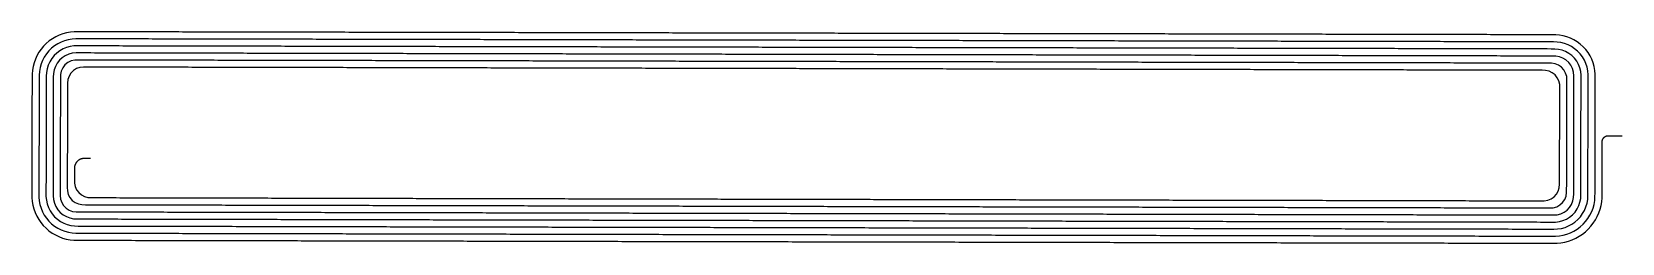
# Model space of a CAD drawing. Header units: millimetres. Extents: x -39.2 to 40.4, y -5.4 to 5.2.
import ezdxf

# ---------------------------------------------------------------- set-up
doc = ezdxf.new("R2010")
doc.units = ezdxf.units.MM
doc.layers.add('COPPER_L2_INNER1', color=7, linetype='CONTINUOUS')

msp = doc.modelspace()

# ---------------------------------------------------------------- linework, layer by layer
at = {"layer": 'COPPER_L2_INNER1'}
for points in [[(-4.828, 5.144), (-5.021, 5.144), (-5.213, 5.144), (-5.406, 5.145), (-5.599, 5.145), (-5.792, 5.146), (-5.985, 5.146), (-6.177, 5.146), (-6.37, 5.147), (-6.563, 5.147), (-6.756, 5.148), (-6.949, 5.148), (-7.142, 5.148), (-7.335, 5.149), (-7.527, 5.149), (-7.72, 5.15), (-7.913, 5.15), (-8.106, 5.15), (-8.299, 5.151), (-8.492, 5.151), (-8.685, 5.152), (-8.878, 5.152), (-9.071, 5.152), (-9.264, 5.153), (-9.456, 5.153), (-9.649, 5.153), (-9.842, 5.154), (-10.035, 5.154), (-10.228, 5.155), (-10.421, 5.155), (-10.614, 5.155), (-10.807, 5.156), (-11, 5.156), (-11.193, 5.157), (-11.386, 5.157), (-11.579, 5.157), (-11.772, 5.158), (-11.965, 5.158), (-12.158, 5.159), (-12.351, 5.159), (-12.544, 5.159), (-12.737, 5.16), (-12.93, 5.16), (-13.123, 5.161), (-13.316, 5.161), (-13.509, 5.161), (-13.702, 5.162), (-13.895, 5.162), (-14.088, 5.163), (-14.281, 5.163), (-14.474, 5.163), (-14.668, 5.164), (-14.861, 5.164), (-15.054, 5.165), (-15.247, 5.165), (-15.44, 5.165), (-15.633, 5.166), (-15.826, 5.166), (-16.019, 5.167), (-16.212, 5.167), (-16.405, 5.167), (-16.599, 5.168), (-16.792, 5.168), (-16.985, 5.168), (-17.178, 5.169), (-17.371, 5.169), (-17.564, 5.17), (-17.758, 5.17), (-17.951, 5.17), (-18.144, 5.171), (-18.337, 5.171), (-18.53, 5.172), (-18.723, 5.172), (-18.917, 5.172), (-19.11, 5.173), (-19.303, 5.173), (-19.496, 5.174), (-19.689, 5.174), (-19.883, 5.174), (-20.076, 5.175), (-20.269, 5.175), (-20.462, 5.176), (-20.656, 5.176), (-20.849, 5.176), (-21.042, 5.177), (-21.235, 5.177), (-21.429, 5.178), (-21.622, 5.178), (-21.815, 5.178), (-22.009, 5.179), (-22.202, 5.179), (-22.395, 5.18), (-22.588, 5.18), (-22.782, 5.18), (-22.975, 5.181), (-23.168, 5.181), (-23.362, 5.181), (-23.555, 5.182), (-23.748, 5.182), (-23.942, 5.183), (-24.135, 5.183), (-24.328, 5.183), (-24.522, 5.184), (-24.715, 5.184), (-24.908, 5.185), (-25.102, 5.185), (-25.295, 5.185), (-25.489, 5.186), (-25.682, 5.186), (-25.875, 5.187), (-26.069, 5.187), (-26.262, 5.187), (-26.456, 5.188), (-26.649, 5.188), (-26.842, 5.189), (-27.036, 5.189), (-27.229, 5.189), (-27.423, 5.19), (-27.616, 5.19), (-27.81, 5.191), (-28.003, 5.191), (-28.197, 5.191), (-28.39, 5.192), (-28.584, 5.192), (-28.777, 5.193), (-28.97, 5.193), (-29.164, 5.193), (-29.357, 5.194), (-29.551, 5.194), (-29.744, 5.195), (-29.938, 5.195), (-30.132, 5.195), (-30.325, 5.196), (-30.519, 5.196), (-30.712, 5.196), (-30.906, 5.197), (-31.099, 5.197), (-31.293, 5.198), (-31.486, 5.198), (-31.68, 5.198), (-31.873, 5.199), (-32.067, 5.199), (-32.261, 5.2), (-32.454, 5.2), (-32.648, 5.2), (-32.841, 5.201), (-33.035, 5.201), (-33.229, 5.202), (-33.422, 5.202), (-33.616, 5.202), (-33.809, 5.203), (-34.003, 5.203), (-34.197, 5.204), (-34.39, 5.204), (-34.584, 5.204), (-34.778, 5.205), (-34.971, 5.205), (-35.165, 5.206), (-35.359, 5.206), (-35.552, 5.206), (-35.746, 5.207), (-35.94, 5.207), (-36.133, 5.208), (-36.327, 5.208), (-36.521, 5.208), (-36.714, 5.209), (-36.908, 5.209), (-37.102, 5.207), (-37.295, 5.19), (-37.485, 5.156), (-37.672, 5.106), (-37.854, 5.04), (-38.029, 4.957), (-38.196, 4.86), (-38.355, 4.749), (-38.503, 4.624), (-38.639, 4.487), (-38.763, 4.339), (-38.873, 4.18), (-38.969, 4.012), (-39.05, 3.837), (-39.116, 3.655), (-39.165, 3.468), (-39.198, 3.278), (-39.215, 3.085), (-39.217, 2.892), (-39.217, 2.699), (-39.217, 2.506), (-39.218, 2.313), (-39.218, 2.119), (-39.219, 1.926), (-39.219, 1.733), (-39.219, 1.54), (-39.22, 1.346), (-39.22, 1.153), (-39.221, 0.96), (-39.221, 0.767), (-39.221, 0.573), (-39.222, 0.38), (-39.222, 0.187), (-39.223, -0.006), (-39.223, -0.2), (-39.223, -0.393), (-39.224, -0.586), (-39.224, -0.779), (-39.224, -0.973), (-39.225, -1.166), (-39.225, -1.359), (-39.226, -1.553), (-39.226, -1.746), (-39.226, -1.939), (-39.227, -2.133), (-39.227, -2.326), (-39.228, -2.519), (-39.228, -2.713), (-39.228, -2.906), (-39.227, -3.099), (-39.21, -3.292), (-39.177, -3.482), (-39.127, -3.669)], [(-9.347, 4.798), (-9.538, 4.799), (-9.728, 4.799), (-9.919, 4.799), (-10.109, 4.8), (-10.3, 4.8), (-10.49, 4.8), (-10.681, 4.801), (-10.871, 4.801), (-11.062, 4.802), (-11.252, 4.802), (-11.443, 4.802), (-11.633, 4.803), (-11.824, 4.803), (-12.014, 4.804), (-12.205, 4.804), (-12.395, 4.804), (-12.586, 4.805), (-12.776, 4.805), (-12.967, 4.806), (-13.158, 4.806), (-13.348, 4.806), (-13.539, 4.807), (-13.729, 4.807), (-13.92, 4.808), (-14.11, 4.808), (-14.301, 4.808), (-14.492, 4.809), (-14.682, 4.809), (-14.873, 4.81), (-15.063, 4.81), (-15.254, 4.81), (-15.445, 4.811), (-15.635, 4.811), (-15.826, 4.812), (-16.017, 4.812), (-16.207, 4.812), (-16.398, 4.813), (-16.589, 4.813), (-16.779, 4.814), (-16.97, 4.814), (-17.161, 4.814), (-17.351, 4.815), (-17.542, 4.815), (-17.733, 4.815), (-17.923, 4.816), (-18.114, 4.816), (-18.305, 4.817), (-18.495, 4.817), (-18.686, 4.817), (-18.877, 4.818), (-19.068, 4.818), (-19.258, 4.819), (-19.449, 4.819), (-19.64, 4.819), (-19.831, 4.82), (-20.021, 4.82), (-20.212, 4.821), (-20.403, 4.821), (-20.594, 4.821), (-20.784, 4.822), (-20.975, 4.822), (-21.166, 4.823), (-21.357, 4.823), (-21.548, 4.823), (-21.738, 4.824), (-21.929, 4.824), (-22.12, 4.825), (-22.311, 4.825), (-22.502, 4.825), (-22.693, 4.826), (-22.883, 4.826), (-23.074, 4.827), (-23.265, 4.827), (-23.456, 4.827), (-23.647, 4.828), (-23.838, 4.828), (-24.029, 4.828), (-24.219, 4.829), (-24.41, 4.829), (-24.601, 4.83), (-24.792, 4.83), (-24.983, 4.83), (-25.174, 4.831), (-25.365, 4.831), (-25.556, 4.832), (-25.747, 4.832), (-25.938, 4.832), (-26.129, 4.833), (-26.319, 4.833), (-26.51, 4.834), (-26.701, 4.834), (-26.892, 4.834), (-27.083, 4.835), (-27.274, 4.835), (-27.465, 4.836), (-27.656, 4.836), (-27.847, 4.836), (-28.038, 4.837), (-28.229, 4.837), (-28.42, 4.838), (-28.611, 4.838), (-28.802, 4.838), (-28.993, 4.839), (-29.184, 4.839), (-29.375, 4.84), (-29.566, 4.84), (-29.757, 4.84), (-29.948, 4.841), (-30.139, 4.841), (-30.33, 4.842), (-30.522, 4.842), (-30.713, 4.842), (-30.904, 4.843), (-31.095, 4.843), (-31.286, 4.843), (-31.477, 4.844), (-31.668, 4.844), (-31.859, 4.845), (-32.05, 4.845), (-32.241, 4.845), (-32.432, 4.846), (-32.624, 4.846), (-32.815, 4.847), (-33.006, 4.847), (-33.197, 4.847), (-33.388, 4.848), (-33.579, 4.848), (-33.77, 4.849), (-33.962, 4.849), (-34.153, 4.849), (-34.344, 4.85), (-34.535, 4.85), (-34.726, 4.851), (-34.917, 4.851), (-35.109, 4.851), (-35.3, 4.852), (-35.491, 4.852), (-35.682, 4.853), (-35.873, 4.853), (-36.065, 4.853), (-36.256, 4.854), (-36.447, 4.854), (-36.638, 4.855), (-36.83, 4.855), (-37.021, 4.855), (-37.212, 4.844), (-37.4, 4.812), (-37.585, 4.762), (-37.763, 4.693), (-37.933, 4.606), (-38.093, 4.502), (-38.242, 4.382), (-38.377, 4.248), (-38.498, 4.1), (-38.603, 3.941), (-38.692, 3.772), (-38.762, 3.595), (-38.814, 3.411), (-38.847, 3.224), (-38.861, 3.033), (-38.862, 2.843), (-38.862, 2.652), (-38.862, 2.461), (-38.863, 2.27), (-38.863, 2.08), (-38.864, 1.889), (-38.864, 1.698), (-38.864, 1.507), (-38.865, 1.317), (-38.865, 1.126), (-38.866, 0.935), (-38.866, 0.744), (-38.866, 0.554), (-38.867, 0.363), (-38.867, 0.172), (-38.868, -0.019), (-38.868, -0.21), (-38.868, -0.4), (-38.869, -0.591), (-38.869, -0.782), (-38.87, -0.973), (-38.87, -1.164), (-38.87, -1.355), (-38.871, -1.545), (-38.871, -1.736), (-38.871, -1.927), (-38.872, -2.118), (-38.872, -2.309), (-38.873, -2.5), (-38.873, -2.691), (-38.873, -2.881), (-38.872, -3.072), (-38.856, -3.262), (-38.82, -3.45), (-38.765, -3.632), (-38.692, -3.809), (-38.602, -3.976), (-38.495, -4.134), (-38.372, -4.28), (-38.236, -4.413), (-38.086, -4.531), (-37.926, -4.634), (-37.756, -4.719), (-37.578, -4.787), (-37.394, -4.837), (-37.206, -4.868), (-37.016, -4.88), (-36.826, -4.88), (-36.636, -4.881), (-36.445, -4.881), (-36.255, -4.881), (-36.065, -4.882), (-35.874, -4.882), (-35.684, -4.883), (-35.493, -4.883), (-35.303, -4.883), (-35.113, -4.884), (-34.922, -4.884), (-34.732, -4.884)], [(32.23, 4.712), (32.04, 4.712), (31.851, 4.713), (31.662, 4.713), (31.473, 4.713), (31.283, 4.714), (31.094, 4.714), (30.905, 4.715), (30.716, 4.715), (30.526, 4.715), (30.337, 4.716), (30.148, 4.716), (29.958, 4.716), (29.769, 4.717), (29.58, 4.717), (29.39, 4.718), (29.201, 4.718), (29.012, 4.718), (28.822, 4.719), (28.633, 4.719), (28.444, 4.72), (28.254, 4.72), (28.065, 4.72), (27.876, 4.721), (27.686, 4.721), (27.497, 4.722), (27.307, 4.722), (27.118, 4.722), (26.929, 4.723), (26.739, 4.723), (26.55, 4.724), (26.36, 4.724), (26.171, 4.724), (25.982, 4.725), (25.792, 4.725), (25.603, 4.726), (25.413, 4.726), (25.224, 4.726), (25.034, 4.727), (24.845, 4.727), (24.655, 4.728), (24.466, 4.728), (24.276, 4.728), (24.087, 4.729), (23.897, 4.729), (23.708, 4.729), (23.518, 4.73), (23.329, 4.73), (23.139, 4.731), (22.95, 4.731), (22.76, 4.731), (22.571, 4.732), (22.381, 4.732), (22.192, 4.733), (22.002, 4.733), (21.813, 4.733), (21.623, 4.734), (21.434, 4.734), (21.244, 4.735), (21.055, 4.735), (20.865, 4.735), (20.675, 4.736), (20.486, 4.736), (20.296, 4.737), (20.107, 4.737), (19.917, 4.737), (19.727, 4.738), (19.538, 4.738), (19.348, 4.739), (19.159, 4.739), (18.969, 4.739), (18.779, 4.74), (18.59, 4.74), (18.4, 4.741), (18.21, 4.741), (18.021, 4.741), (17.831, 4.742), (17.641, 4.742), (17.452, 4.743), (17.262, 4.743), (17.072, 4.743), (16.883, 4.744), (16.693, 4.744), (16.503, 4.744), (16.314, 4.745), (16.124, 4.745), (15.934, 4.746), (15.744, 4.746), (15.555, 4.746), (15.365, 4.747), (15.175, 4.747), (14.985, 4.748), (14.796, 4.748), (14.606, 4.748), (14.416, 4.749), (14.226, 4.749), (14.037, 4.75), (13.847, 4.75), (13.657, 4.75), (13.467, 4.751), (13.277, 4.751), (13.088, 4.752), (12.898, 4.752), (12.708, 4.752), (12.518, 4.753), (12.328, 4.753), (12.139, 4.754), (11.949, 4.754), (11.759, 4.754), (11.569, 4.755), (11.379, 4.755), (11.189, 4.756), (11, 4.756), (10.81, 4.756), (10.62, 4.757), (10.43, 4.757), (10.24, 4.757), (10.05, 4.758), (9.86, 4.758), (9.67, 4.759), (9.48, 4.759), (9.291, 4.759), (9.101, 4.76), (8.911, 4.76), (8.721, 4.761), (8.531, 4.761), (8.341, 4.761), (8.151, 4.762), (7.961, 4.762), (7.771, 4.763), (7.581, 4.763), (7.391, 4.763), (7.201, 4.764), (7.011, 4.764), (6.821, 4.765), (6.631, 4.765), (6.441, 4.765), (6.251, 4.766), (6.061, 4.766), (5.871, 4.767), (5.681, 4.767), (5.491, 4.767), (5.301, 4.768), (5.111, 4.768), (4.921, 4.769), (4.731, 4.769), (4.541, 4.769), (4.351, 4.77), (4.161, 4.77), (3.971, 4.771), (3.781, 4.771), (3.591, 4.771), (3.401, 4.772), (3.21, 4.772), (3.02, 4.772), (2.83, 4.773), (2.64, 4.773), (2.45, 4.774), (2.26, 4.774), (2.07, 4.774), (1.88, 4.775), (1.69, 4.775), (1.499, 4.776), (1.309, 4.776), (1.119, 4.776), (0.929, 4.777), (0.739, 4.777), (0.549, 4.778), (0.359, 4.778), (0.168, 4.778), (-0.022, 4.779), (-0.212, 4.779), (-0.402, 4.78), (-0.592, 4.78), (-0.783, 4.78), (-0.973, 4.781), (-1.163, 4.781), (-1.353, 4.782), (-1.543, 4.782), (-1.734, 4.782), (-1.924, 4.783), (-2.114, 4.783), (-2.304, 4.784), (-2.495, 4.784), (-2.685, 4.784), (-2.875, 4.785), (-3.065, 4.785), (-3.256, 4.786), (-3.446, 4.786), (-3.636, 4.786), (-3.827, 4.787), (-4.017, 4.787), (-4.207, 4.787), (-4.397, 4.788), (-4.588, 4.788), (-4.778, 4.789), (-4.968, 4.789), (-5.159, 4.789), (-5.349, 4.79), (-5.539, 4.79), (-5.73, 4.791), (-5.92, 4.791), (-6.11, 4.791), (-6.301, 4.792), (-6.491, 4.792), (-6.682, 4.793), (-6.872, 4.793), (-7.062, 4.793), (-7.253, 4.794), (-7.443, 4.794), (-7.634, 4.795), (-7.824, 4.795), (-8.014, 4.795), (-8.205, 4.796), (-8.395, 4.796), (-8.586, 4.797), (-8.776, 4.797), (-8.966, 4.797), (-9.157, 4.798), (-9.347, 4.798)], [(37.262, 5.04), (37.071, 5.056), (36.88, 5.058), (36.688, 5.058), (36.497, 5.059), (36.305, 5.059), (36.113, 5.06), (35.922, 5.06), (35.73, 5.06), (35.538, 5.061), (35.347, 5.061), (35.155, 5.062), (34.964, 5.062), (34.772, 5.062), (34.58, 5.063), (34.389, 5.063), (34.197, 5.064), (34.005, 5.064), (33.813, 5.064), (33.622, 5.065), (33.43, 5.065), (33.238, 5.066), (33.047, 5.066), (32.855, 5.066), (32.663, 5.067), (32.471, 5.067), (32.28, 5.068), (32.088, 5.068), (31.896, 5.068), (31.705, 5.069), (31.513, 5.069), (31.321, 5.069), (31.129, 5.07), (30.937, 5.07), (30.746, 5.071), (30.554, 5.071), (30.362, 5.071), (30.17, 5.072), (29.979, 5.072), (29.787, 5.073), (29.595, 5.073), (29.403, 5.073), (29.211, 5.074), (29.019, 5.074), (28.828, 5.075), (28.636, 5.075), (28.444, 5.075), (28.252, 5.076), (28.06, 5.076), (27.868, 5.077), (27.677, 5.077), (27.485, 5.077), (27.293, 5.078), (27.101, 5.078), (26.909, 5.079), (26.717, 5.079), (26.525, 5.079), (26.333, 5.08), (26.141, 5.08), (25.95, 5.081), (25.758, 5.081), (25.566, 5.081), (25.374, 5.082), (25.182, 5.082), (24.99, 5.082), (24.798, 5.083), (24.606, 5.083), (24.414, 5.084), (24.222, 5.084), (24.03, 5.084), (23.838, 5.085), (23.646, 5.085), (23.454, 5.086), (23.262, 5.086), (23.07, 5.086), (22.878, 5.087), (22.686, 5.087), (22.494, 5.088), (22.302, 5.088), (22.11, 5.088), (21.918, 5.089), (21.726, 5.089), (21.534, 5.09), (21.342, 5.09), (21.15, 5.09), (20.958, 5.091), (20.766, 5.091), (20.574, 5.092), (20.382, 5.092), (20.19, 5.092), (19.997, 5.093), (19.805, 5.093), (19.613, 5.094), (19.421, 5.094), (19.229, 5.094), (19.037, 5.095), (18.845, 5.095), (18.653, 5.096), (18.461, 5.096), (18.268, 5.096), (18.076, 5.097), (17.884, 5.097), (17.692, 5.097), (17.5, 5.098), (17.308, 5.098), (17.115, 5.099), (16.923, 5.099), (16.731, 5.099), (16.539, 5.1), (16.347, 5.1), (16.155, 5.101), (15.962, 5.101), (15.77, 5.101), (15.578, 5.102), (15.386, 5.102), (15.194, 5.103), (15.001, 5.103), (14.809, 5.103), (14.617, 5.104), (14.425, 5.104), (14.232, 5.105), (14.04, 5.105), (13.848, 5.105), (13.656, 5.106), (13.463, 5.106), (13.271, 5.107), (13.079, 5.107), (12.886, 5.107), (12.694, 5.108), (12.502, 5.108), (12.31, 5.109), (12.117, 5.109), (11.925, 5.109), (11.733, 5.11), (11.54, 5.11), (11.348, 5.11), (11.156, 5.111), (10.963, 5.111), (10.771, 5.112), (10.579, 5.112), (10.386, 5.112), (10.194, 5.113), (10.001, 5.113), (9.809, 5.114), (9.617, 5.114), (9.424, 5.114), (9.232, 5.115), (9.039, 5.115), (8.847, 5.116), (8.655, 5.116), (8.462, 5.116), (8.27, 5.117), (8.077, 5.117), (7.885, 5.118), (7.693, 5.118), (7.5, 5.118), (7.308, 5.119), (7.115, 5.119), (6.923, 5.12), (6.73, 5.12), (6.538, 5.12), (6.345, 5.121), (6.153, 5.121), (5.96, 5.122), (5.768, 5.122), (5.575, 5.122), (5.383, 5.123), (5.19, 5.123), (4.998, 5.124), (4.805, 5.124), (4.613, 5.124), (4.42, 5.125), (4.228, 5.125), (4.035, 5.125), (3.843, 5.126), (3.65, 5.126), (3.458, 5.127), (3.265, 5.127), (3.072, 5.127), (2.88, 5.128), (2.687, 5.128), (2.495, 5.129), (2.302, 5.129), (2.109, 5.129), (1.917, 5.13), (1.724, 5.13), (1.532, 5.131), (1.339, 5.131), (1.146, 5.131), (0.954, 5.132), (0.761, 5.132), (0.568, 5.133), (0.376, 5.133), (0.183, 5.133), (-0.009, 5.134), (-0.202, 5.134), (-0.395, 5.135), (-0.587, 5.135), (-0.78, 5.135), (-0.973, 5.136), (-1.166, 5.136), (-1.358, 5.137), (-1.551, 5.137), (-1.744, 5.137), (-1.936, 5.138), (-2.129, 5.138), (-2.322, 5.139), (-2.515, 5.139), (-2.707, 5.139), (-2.9, 5.14), (-3.093, 5.14), (-3.285, 5.14), (-3.478, 5.141), (-3.671, 5.141), (-3.864, 5.142), (-4.057, 5.142), (-4.249, 5.142), (-4.442, 5.143), (-4.635, 5.143), (-4.828, 5.144)], [(7.102, -4.971), (7.294, -4.971), (7.485, -4.972), (7.677, -4.972), (7.869, -4.972), (8.06, -4.973), (8.252, -4.973), (8.444, -4.974), (8.635, -4.974), (8.827, -4.974), (9.019, -4.975), (9.21, -4.975), (9.402, -4.976), (9.594, -4.976), (9.785, -4.976), (9.977, -4.977), (10.169, -4.977), (10.36, -4.978), (10.552, -4.978), (10.744, -4.978), (10.936, -4.979), (11.127, -4.979), (11.319, -4.98), (11.511, -4.98), (11.703, -4.98), (11.894, -4.981), (12.086, -4.981), (12.278, -4.982), (12.47, -4.982), (12.661, -4.982), (12.853, -4.983), (13.045, -4.983), (13.237, -4.983), (13.429, -4.984), (13.62, -4.984), (13.812, -4.985), (14.004, -4.985), (14.196, -4.985), (14.388, -4.986), (14.58, -4.986), (14.771, -4.987), (14.963, -4.987), (15.155, -4.987), (15.347, -4.988), (15.539, -4.988), (15.731, -4.989), (15.923, -4.989), (16.115, -4.989), (16.306, -4.99), (16.498, -4.99), (16.69, -4.991), (16.882, -4.991), (17.074, -4.991), (17.266, -4.992), (17.458, -4.992), (17.65, -4.993), (17.842, -4.993), (18.034, -4.993), (18.226, -4.994), (18.418, -4.994), (18.609, -4.995), (18.801, -4.995), (18.993, -4.995), (19.185, -4.996), (19.377, -4.996), (19.569, -4.997), (19.761, -4.997), (19.953, -4.997), (20.145, -4.998), (20.337, -4.998), (20.529, -4.998), (20.721, -4.999), (20.913, -4.999), (21.105, -5), (21.297, -5), (21.489, -5), (21.681, -5.001), (21.874, -5.001), (22.066, -5.002), (22.258, -5.002), (22.45, -5.002), (22.642, -5.003), (22.834, -5.003), (23.026, -5.004), (23.218, -5.004), (23.41, -5.004), (23.602, -5.005), (23.794, -5.005), (23.986, -5.006), (24.179, -5.006), (24.371, -5.006), (24.563, -5.007), (24.755, -5.007), (24.947, -5.008), (25.139, -5.008), (25.331, -5.008), (25.523, -5.009), (25.716, -5.009), (25.908, -5.01), (26.1, -5.01), (26.292, -5.01), (26.484, -5.011), (26.676, -5.011), (26.869, -5.012), (27.061, -5.012), (27.253, -5.012), (27.445, -5.013), (27.637, -5.013), (27.83, -5.013), (28.022, -5.014), (28.214, -5.014), (28.406, -5.015), (28.599, -5.015), (28.791, -5.015), (28.983, -5.016), (29.175, -5.016), (29.368, -5.017), (29.56, -5.017), (29.752, -5.017), (29.944, -5.018), (30.137, -5.018), (30.329, -5.019), (30.521, -5.019), (30.714, -5.019), (30.906, -5.02), (31.098, -5.02), (31.291, -5.021), (31.483, -5.021), (31.675, -5.021), (31.868, -5.022), (32.06, -5.022), (32.252, -5.023), (32.445, -5.023), (32.637, -5.023), (32.829, -5.024), (33.022, -5.024), (33.214, -5.025), (33.406, -5.025), (33.599, -5.025), (33.791, -5.026), (33.984, -5.026), (34.176, -5.026), (34.368, -5.027), (34.561, -5.027), (34.753, -5.028), (34.946, -5.028), (35.138, -5.028), (35.33, -5.029), (35.523, -5.029), (35.715, -5.03), (35.908, -5.03), (36.1, -5.03), (36.293, -5.031), (36.485, -5.031), (36.678, -5.032), (36.87, -5.032), (37.063, -5.031), (37.254, -5.017), (37.444, -4.984), (37.63, -4.934), (37.81, -4.866), (37.982, -4.782), (38.146, -4.681), (38.3, -4.566), (38.442, -4.437), (38.571, -4.294), (38.687, -4.141), (38.787, -3.977), (38.872, -3.805), (38.939, -3.625), (38.99, -3.44), (39.023, -3.251), (39.038, -3.059), (39.039, -2.867), (39.04, -2.675), (39.04, -2.483), (39.04, -2.292), (39.041, -2.1), (39.041, -1.908), (39.041, -1.716), (39.042, -1.524), (39.042, -1.332), (39.043, -1.14), (39.043, -0.948), (39.043, -0.756), (39.044, -0.564), (39.044, -0.371), (39.045, -0.179), (39.045, 0.013), (39.045, 0.205), (39.046, 0.397), (39.046, 0.589), (39.047, 0.781), (39.047, 0.973), (39.047, 1.165), (39.048, 1.357), (39.048, 1.549), (39.049, 1.741), (39.049, 1.933), (39.049, 2.125), (39.05, 2.317), (39.05, 2.51), (39.051, 2.702), (39.051, 2.894), (39.05, 3.086), (39.033, 3.277), (38.998, 3.466), (38.947, 3.651), (38.878, 3.83), (38.792, 4.002), (38.691, 4.165), (38.575, 4.318), (38.446, 4.459), (38.304, 4.588), (38.15, 4.703), (37.987, 4.803), (37.815, 4.888), (37.636, 4.956), (37.451, 5.007), (37.262, 5.04)], [(-13.751, 4.453), (-13.939, 4.453), (-14.127, 4.453), (-14.315, 4.454), (-14.503, 4.454), (-14.692, 4.455), (-14.88, 4.455), (-15.068, 4.455), (-15.256, 4.456), (-15.444, 4.456), (-15.632, 4.457), (-15.82, 4.457), (-16.009, 4.457), (-16.197, 4.458), (-16.385, 4.458), (-16.573, 4.459), (-16.761, 4.459), (-16.95, 4.459), (-17.138, 4.46), (-17.326, 4.46), (-17.514, 4.461), (-17.702, 4.461), (-17.891, 4.461), (-18.079, 4.462), (-18.267, 4.462), (-18.455, 4.462), (-18.644, 4.463), (-18.832, 4.463), (-19.02, 4.464), (-19.208, 4.464), (-19.397, 4.464), (-19.585, 4.465), (-19.773, 4.465), (-19.961, 4.466), (-20.15, 4.466), (-20.338, 4.466), (-20.526, 4.467), (-20.715, 4.467), (-20.903, 4.468), (-21.091, 4.468), (-21.28, 4.468), (-21.468, 4.469), (-21.656, 4.469), (-21.845, 4.47), (-22.033, 4.47), (-22.221, 4.47), (-22.41, 4.471), (-22.598, 4.471), (-22.786, 4.472), (-22.975, 4.472), (-23.163, 4.472), (-23.352, 4.473), (-23.54, 4.473), (-23.728, 4.474), (-23.917, 4.474), (-24.105, 4.474), (-24.294, 4.475), (-24.482, 4.475), (-24.67, 4.475), (-24.859, 4.476), (-25.047, 4.476), (-25.236, 4.477), (-25.424, 4.477), (-25.613, 4.477), (-25.801, 4.478), (-25.99, 4.478), (-26.178, 4.479), (-26.366, 4.479), (-26.555, 4.479), (-26.743, 4.48), (-26.932, 4.48), (-27.12, 4.481), (-27.309, 4.481), (-27.497, 4.481), (-27.686, 4.482), (-27.874, 4.482), (-28.063, 4.483), (-28.252, 4.483), (-28.44, 4.483), (-28.629, 4.484), (-28.817, 4.484), (-29.006, 4.485), (-29.194, 4.485), (-29.383, 4.485), (-29.571, 4.486), (-29.76, 4.486), (-29.949, 4.487), (-30.137, 4.487), (-30.326, 4.487), (-30.514, 4.488), (-30.703, 4.488), (-30.891, 4.489), (-31.08, 4.489), (-31.269, 4.489), (-31.457, 4.49), (-31.646, 4.49), (-31.835, 4.49), (-32.023, 4.491), (-32.212, 4.491), (-32.401, 4.492), (-32.589, 4.492), (-32.778, 4.492), (-32.966, 4.493), (-33.155, 4.493), (-33.344, 4.494), (-33.533, 4.494), (-33.721, 4.494), (-33.91, 4.495), (-34.099, 4.495), (-34.287, 4.496), (-34.476, 4.496), (-34.665, 4.496), (-34.853, 4.497), (-35.042, 4.497), (-35.231, 4.498), (-35.42, 4.498), (-35.608, 4.498), (-35.797, 4.499), (-35.986, 4.499), (-36.175, 4.5), (-36.363, 4.5), (-36.552, 4.5), (-36.741, 4.501), (-36.93, 4.501), (-37.118, 4.497), (-37.305, 4.471), (-37.487, 4.421), (-37.661, 4.349), (-37.825, 4.256), (-37.976, 4.143), (-38.112, 4.013), (-38.23, 3.866), (-38.329, 3.706), (-38.407, 3.534), (-38.463, 3.355), (-38.496, 3.169), (-38.506, 2.982), (-38.507, 2.793), (-38.507, 2.605), (-38.507, 2.417), (-38.508, 2.229), (-38.508, 2.04), (-38.509, 1.852), (-38.509, 1.664), (-38.509, 1.476), (-38.51, 1.287), (-38.51, 1.099), (-38.511, 0.911), (-38.511, 0.722), (-38.511, 0.534), (-38.512, 0.346), (-38.512, 0.157), (-38.513, -0.031), (-38.513, -0.219), (-38.513, -0.408), (-38.514, -0.596), (-38.514, -0.784), (-38.515, -0.973), (-38.515, -1.161), (-38.515, -1.349), (-38.516, -1.538), (-38.516, -1.726), (-38.517, -1.914), (-38.517, -2.103), (-38.517, -2.291), (-38.518, -2.48), (-38.518, -2.668), (-38.518, -2.856), (-38.518, -3.045), (-38.501, -3.232), (-38.462, -3.416), (-38.399, -3.594), (-38.316, -3.762), (-38.212, -3.919), (-38.089, -4.062), (-37.95, -4.188), (-37.797, -4.297), (-37.631, -4.385), (-37.456, -4.453), (-37.274, -4.498), (-37.087, -4.521), (-36.899, -4.524), (-36.711, -4.524), (-36.524, -4.525), (-36.336, -4.525), (-36.148, -4.526), (-35.96, -4.526), (-35.772, -4.526), (-35.584, -4.527), (-35.396, -4.527), (-35.208, -4.528), (-35.02, -4.528), (-34.832, -4.528), (-34.645, -4.529), (-34.457, -4.529), (-34.269, -4.53), (-34.081, -4.53), (-33.893, -4.53), (-33.705, -4.531), (-33.517, -4.531), (-33.329, -4.531), (-33.141, -4.532), (-32.953, -4.532), (-32.765, -4.533), (-32.577, -4.533), (-32.389, -4.533), (-32.201, -4.534), (-32.013, -4.534), (-31.825, -4.535), (-31.637, -4.535), (-31.449, -4.535), (-31.261, -4.536), (-31.073, -4.536), (-30.885, -4.537), (-30.697, -4.537), (-30.509, -4.537), (-30.321, -4.538), (-30.133, -4.538), (-29.945, -4.539), (-29.756, -4.539)], [(-18.038, 4.107), (-18.224, 4.107), (-18.41, 4.108), (-18.596, 4.108), (-18.782, 4.109), (-18.967, 4.109), (-19.153, 4.109), (-19.339, 4.11), (-19.525, 4.11), (-19.711, 4.111), (-19.896, 4.111), (-20.082, 4.111), (-20.268, 4.112), (-20.454, 4.112), (-20.64, 4.113), (-20.825, 4.113), (-21.011, 4.113), (-21.197, 4.114), (-21.383, 4.114), (-21.569, 4.115), (-21.755, 4.115), (-21.941, 4.115), (-22.127, 4.116), (-22.312, 4.116), (-22.498, 4.117), (-22.684, 4.117), (-22.87, 4.117), (-23.056, 4.118), (-23.242, 4.118), (-23.428, 4.119), (-23.614, 4.119), (-23.8, 4.119), (-23.986, 4.12), (-24.172, 4.12), (-24.358, 4.121), (-24.543, 4.121), (-24.729, 4.121), (-24.915, 4.122), (-25.101, 4.122), (-25.287, 4.122), (-25.473, 4.123), (-25.659, 4.123), (-25.845, 4.124), (-26.031, 4.124), (-26.217, 4.124), (-26.403, 4.125), (-26.589, 4.125), (-26.775, 4.126), (-26.961, 4.126), (-27.147, 4.126), (-27.333, 4.127), (-27.519, 4.127), (-27.705, 4.128), (-27.892, 4.128), (-28.078, 4.128), (-28.264, 4.129), (-28.45, 4.129), (-28.636, 4.13), (-28.822, 4.13), (-29.008, 4.13), (-29.194, 4.131), (-29.38, 4.131), (-29.566, 4.132), (-29.752, 4.132), (-29.938, 4.132), (-30.125, 4.133), (-30.311, 4.133), (-30.497, 4.134), (-30.683, 4.134), (-30.869, 4.134), (-31.055, 4.135), (-31.241, 4.135), (-31.428, 4.136), (-31.614, 4.136), (-31.8, 4.136), (-31.986, 4.137), (-32.172, 4.137), (-32.358, 4.137), (-32.545, 4.138), (-32.731, 4.138), (-32.917, 4.139), (-33.103, 4.139), (-33.289, 4.139), (-33.476, 4.14), (-33.662, 4.14), (-33.848, 4.141), (-34.034, 4.141), (-34.221, 4.141), (-34.407, 4.142), (-34.593, 4.142), (-34.779, 4.143), (-34.966, 4.143), (-35.152, 4.143), (-35.338, 4.144), (-35.524, 4.144), (-35.711, 4.145), (-35.897, 4.145), (-36.083, 4.145), (-36.269, 4.146), (-36.456, 4.146), (-36.642, 4.147), (-36.828, 4.147), (-37.015, 4.147), (-37.2, 4.13), (-37.38, 4.083), (-37.55, 4.008), (-37.706, 3.907), (-37.843, 3.781), (-37.958, 3.635), (-38.048, 3.473), (-38.111, 3.298), (-38.145, 3.116), (-38.151, 2.93), (-38.152, 2.744), (-38.152, 2.559), (-38.152, 2.373), (-38.153, 2.187), (-38.153, 2.001), (-38.154, 1.816), (-38.154, 1.63), (-38.154, 1.444), (-38.155, 1.258), (-38.155, 1.072), (-38.156, 0.887), (-38.156, 0.701), (-38.156, 0.515), (-38.157, 0.329), (-38.157, 0.143), (-38.158, -0.043), (-38.158, -0.228), (-38.158, -0.414), (-38.159, -0.6), (-38.159, -0.786), (-38.16, -0.972), (-38.16, -1.158), (-38.16, -1.344), (-38.161, -1.53), (-38.161, -1.715), (-38.162, -1.901), (-38.162, -2.087), (-38.162, -2.273), (-38.163, -2.459), (-38.163, -2.645), (-38.164, -2.831), (-38.164, -3.017), (-38.147, -3.202), (-38.1, -3.382), (-38.026, -3.552), (-37.926, -3.708), (-37.802, -3.846), (-37.658, -3.963), (-37.498, -4.055), (-37.324, -4.121), (-37.143, -4.159), (-36.958, -4.168), (-36.773, -4.168), (-36.587, -4.169), (-36.402, -4.169), (-36.216, -4.169), (-36.031, -4.17), (-35.846, -4.17), (-35.66, -4.171), (-35.475, -4.171), (-35.289, -4.171), (-35.104, -4.172), (-34.919, -4.172), (-34.733, -4.173), (-34.548, -4.173), (-34.362, -4.173), (-34.177, -4.174), (-33.991, -4.174), (-33.806, -4.175), (-33.62, -4.175), (-33.435, -4.175), (-33.249, -4.176), (-33.064, -4.176), (-32.878, -4.177), (-32.693, -4.177), (-32.507, -4.177), (-32.322, -4.178), (-32.136, -4.178), (-31.951, -4.178), (-31.765, -4.179), (-31.58, -4.179), (-31.394, -4.18), (-31.209, -4.18), (-31.023, -4.18), (-30.838, -4.181), (-30.652, -4.181), (-30.467, -4.182), (-30.281, -4.182), (-30.095, -4.182), (-29.91, -4.183), (-29.724, -4.183), (-29.539, -4.184), (-29.353, -4.184), (-29.168, -4.184), (-28.982, -4.185), (-28.796, -4.185), (-28.611, -4.186), (-28.425, -4.186), (-28.239, -4.186), (-28.054, -4.187), (-27.868, -4.187), (-27.683, -4.188), (-27.497, -4.188), (-27.311, -4.188), (-27.126, -4.189), (-26.94, -4.189), (-26.754, -4.19), (-26.569, -4.19), (-26.383, -4.19), (-26.197, -4.191), (-26.012, -4.191), (-25.826, -4.192), (-25.64, -4.192), (-25.454, -4.192), (-25.269, -4.193), (-25.083, -4.193), (-24.897, -4.193)], [(22.511, 4.021), (22.327, 4.021), (22.142, 4.022), (21.957, 4.022), (21.773, 4.022), (21.588, 4.023), (21.404, 4.023), (21.219, 4.023), (21.035, 4.024), (20.85, 4.024), (20.665, 4.025), (20.481, 4.025), (20.296, 4.025), (20.111, 4.026), (19.927, 4.026), (19.742, 4.027), (19.558, 4.027), (19.373, 4.027), (19.188, 4.028), (19.004, 4.028), (18.819, 4.029), (18.634, 4.029), (18.45, 4.029), (18.265, 4.03), (18.08, 4.03), (17.896, 4.031), (17.711, 4.031), (17.526, 4.031), (17.341, 4.032), (17.157, 4.032), (16.972, 4.033), (16.787, 4.033), (16.603, 4.033), (16.418, 4.034), (16.233, 4.034), (16.048, 4.035), (15.864, 4.035), (15.679, 4.035), (15.494, 4.036), (15.309, 4.036), (15.125, 4.037), (14.94, 4.037), (14.755, 4.037), (14.57, 4.038), (14.385, 4.038), (14.201, 4.038), (14.016, 4.039), (13.831, 4.039), (13.646, 4.04), (13.461, 4.04), (13.277, 4.04), (13.092, 4.041), (12.907, 4.041), (12.722, 4.042), (12.537, 4.042), (12.352, 4.042), (12.167, 4.043), (11.983, 4.043), (11.798, 4.044), (11.613, 4.044), (11.428, 4.044), (11.243, 4.045), (11.058, 4.045), (10.873, 4.046), (10.688, 4.046), (10.503, 4.046), (10.319, 4.047), (10.134, 4.047), (9.949, 4.048), (9.764, 4.048), (9.579, 4.048), (9.394, 4.049), (9.209, 4.049), (9.024, 4.05), (8.839, 4.05), (8.654, 4.05), (8.469, 4.051), (8.284, 4.051), (8.099, 4.051), (7.914, 4.052), (7.729, 4.052), (7.544, 4.053), (7.359, 4.053), (7.174, 4.053), (6.989, 4.054), (6.804, 4.054), (6.619, 4.055), (6.434, 4.055), (6.249, 4.055), (6.064, 4.056), (5.879, 4.056), (5.694, 4.057), (5.509, 4.057), (5.324, 4.057), (5.139, 4.058), (4.954, 4.058), (4.769, 4.059), (4.583, 4.059), (4.398, 4.059), (4.213, 4.06), (4.028, 4.06), (3.843, 4.061), (3.658, 4.061), (3.473, 4.061), (3.288, 4.062), (3.103, 4.062), (2.917, 4.063), (2.732, 4.063), (2.547, 4.063), (2.362, 4.064), (2.177, 4.064), (1.992, 4.065), (1.806, 4.065), (1.621, 4.065), (1.436, 4.066), (1.251, 4.066), (1.066, 4.066), (0.881, 4.067), (0.695, 4.067), (0.51, 4.068), (0.325, 4.068), (0.14, 4.068), (-0.046, 4.069), (-0.231, 4.069), (-0.416, 4.07), (-0.601, 4.07), (-0.786, 4.07), (-0.972, 4.071), (-1.157, 4.071), (-1.342, 4.072), (-1.528, 4.072), (-1.713, 4.072), (-1.898, 4.073), (-2.083, 4.073), (-2.269, 4.074), (-2.454, 4.074), (-2.639, 4.074), (-2.825, 4.075), (-3.01, 4.075), (-3.195, 4.076), (-3.381, 4.076), (-3.566, 4.076), (-3.751, 4.077), (-3.937, 4.077), (-4.122, 4.078), (-4.307, 4.078), (-4.493, 4.078), (-4.678, 4.079), (-4.863, 4.079), (-5.049, 4.079), (-5.234, 4.08), (-5.419, 4.08), (-5.605, 4.081), (-5.79, 4.081), (-5.976, 4.081), (-6.161, 4.082), (-6.346, 4.082), (-6.532, 4.083), (-6.717, 4.083), (-6.903, 4.083), (-7.088, 4.084), (-7.274, 4.084), (-7.459, 4.085), (-7.644, 4.085), (-7.83, 4.085), (-8.015, 4.086), (-8.201, 4.086), (-8.386, 4.087), (-8.572, 4.087), (-8.757, 4.087), (-8.943, 4.088), (-9.128, 4.088), (-9.314, 4.089), (-9.499, 4.089), (-9.685, 4.089), (-9.87, 4.09), (-10.056, 4.09), (-10.241, 4.091), (-10.427, 4.091), (-10.612, 4.091), (-10.798, 4.092), (-10.984, 4.092), (-11.169, 4.093), (-11.355, 4.093), (-11.54, 4.093), (-11.726, 4.094), (-11.911, 4.094), (-12.097, 4.094), (-12.283, 4.095), (-12.468, 4.095), (-12.654, 4.096), (-12.839, 4.096), (-13.025, 4.096), (-13.211, 4.097), (-13.396, 4.097), (-13.582, 4.098), (-13.767, 4.098), (-13.953, 4.098), (-14.139, 4.099), (-14.324, 4.099), (-14.51, 4.1), (-14.696, 4.1), (-14.881, 4.1), (-15.067, 4.101), (-15.253, 4.101), (-15.438, 4.102), (-15.624, 4.102), (-15.81, 4.102), (-15.995, 4.103), (-16.181, 4.103), (-16.367, 4.104), (-16.553, 4.104), (-16.738, 4.104), (-16.924, 4.105), (-17.11, 4.105), (-17.295, 4.106), (-17.481, 4.106), (-17.667, 4.106), (-17.853, 4.107), (-18.038, 4.107)], [(27.312, 4.366), (27.125, 4.367), (26.939, 4.367), (26.752, 4.367), (26.565, 4.368), (26.378, 4.368), (26.191, 4.369), (26.004, 4.369), (25.817, 4.369), (25.63, 4.37), (25.443, 4.37), (25.256, 4.371), (25.069, 4.371), (24.882, 4.371), (24.695, 4.372), (24.508, 4.372), (24.321, 4.373), (24.134, 4.373), (23.947, 4.373), (23.76, 4.374), (23.573, 4.374), (23.386, 4.375), (23.199, 4.375), (23.012, 4.375), (22.825, 4.376), (22.638, 4.376), (22.451, 4.376), (22.264, 4.377), (22.077, 4.377), (21.89, 4.378), (21.703, 4.378), (21.516, 4.378), (21.329, 4.379), (21.142, 4.379), (20.955, 4.38), (20.767, 4.38), (20.58, 4.38), (20.393, 4.381), (20.206, 4.381), (20.019, 4.382), (19.832, 4.382), (19.645, 4.382), (19.458, 4.383), (19.271, 4.383), (19.083, 4.384), (18.896, 4.384), (18.709, 4.384), (18.522, 4.385), (18.335, 4.385), (18.148, 4.386), (17.96, 4.386), (17.773, 4.386), (17.586, 4.387), (17.399, 4.387), (17.212, 4.388), (17.024, 4.388), (16.837, 4.388), (16.65, 4.389), (16.463, 4.389), (16.276, 4.39), (16.088, 4.39), (15.901, 4.39), (15.714, 4.391), (15.527, 4.391), (15.339, 4.391), (15.152, 4.392), (14.965, 4.392), (14.778, 4.393), (14.59, 4.393), (14.403, 4.393), (14.216, 4.394), (14.029, 4.394), (13.841, 4.395), (13.654, 4.395), (13.467, 4.395), (13.279, 4.396), (13.092, 4.396), (12.905, 4.397), (12.717, 4.397), (12.53, 4.397), (12.343, 4.398), (12.155, 4.398), (11.968, 4.399), (11.781, 4.399), (11.593, 4.399), (11.406, 4.4), (11.219, 4.4), (11.031, 4.401), (10.844, 4.401), (10.656, 4.401), (10.469, 4.402), (10.282, 4.402), (10.094, 4.403), (9.907, 4.403), (9.719, 4.403), (9.532, 4.404), (9.345, 4.404), (9.157, 4.404), (8.97, 4.405), (8.782, 4.405), (8.595, 4.406), (8.407, 4.406), (8.22, 4.406), (8.032, 4.407), (7.845, 4.407), (7.657, 4.408), (7.47, 4.408), (7.282, 4.408), (7.095, 4.409), (6.907, 4.409), (6.72, 4.41), (6.532, 4.41), (6.345, 4.41), (6.157, 4.411), (5.97, 4.411), (5.782, 4.412), (5.595, 4.412), (5.407, 4.412), (5.22, 4.413), (5.032, 4.413), (4.845, 4.414), (4.657, 4.414), (4.469, 4.414), (4.282, 4.415), (4.094, 4.415), (3.907, 4.416), (3.719, 4.416), (3.532, 4.416), (3.344, 4.417), (3.156, 4.417), (2.969, 4.418), (2.781, 4.418), (2.593, 4.418), (2.406, 4.419), (2.218, 4.419), (2.031, 4.419), (1.843, 4.42), (1.655, 4.42), (1.468, 4.421), (1.28, 4.421), (1.092, 4.421), (0.905, 4.422), (0.717, 4.422), (0.529, 4.423), (0.342, 4.423), (0.154, 4.423), (-0.034, 4.424), (-0.222, 4.424), (-0.409, 4.425), (-0.597, 4.425), (-0.785, 4.425), (-0.972, 4.426), (-1.16, 4.426), (-1.348, 4.427), (-1.536, 4.427), (-1.723, 4.427), (-1.911, 4.428), (-2.099, 4.428), (-2.287, 4.429), (-2.474, 4.429), (-2.662, 4.429), (-2.85, 4.43), (-3.038, 4.43), (-3.226, 4.431), (-3.413, 4.431), (-3.601, 4.431), (-3.789, 4.432), (-3.977, 4.432), (-4.165, 4.432), (-4.353, 4.433), (-4.54, 4.433), (-4.728, 4.434), (-4.916, 4.434), (-5.104, 4.434), (-5.292, 4.435), (-5.48, 4.435), (-5.667, 4.436), (-5.855, 4.436), (-6.043, 4.436), (-6.231, 4.437), (-6.419, 4.437), (-6.607, 4.438), (-6.795, 4.438), (-6.983, 4.438), (-7.171, 4.439), (-7.359, 4.439), (-7.546, 4.44), (-7.734, 4.44), (-7.922, 4.44), (-8.11, 4.441), (-8.298, 4.441), (-8.486, 4.442), (-8.674, 4.442), (-8.862, 4.442), (-9.05, 4.443), (-9.238, 4.443), (-9.426, 4.444), (-9.614, 4.444), (-9.802, 4.444), (-9.99, 4.445), (-10.178, 4.445), (-10.366, 4.446), (-10.554, 4.446), (-10.742, 4.446), (-10.93, 4.447), (-11.118, 4.447), (-11.306, 4.447), (-11.494, 4.448), (-11.682, 4.448), (-11.87, 4.449), (-12.058, 4.449), (-12.246, 4.449), (-12.434, 4.45), (-12.622, 4.45), (-12.81, 4.451), (-12.999, 4.451), (-13.187, 4.451), (-13.375, 4.452), (-13.563, 4.452), (-13.751, 4.453)], [(11.564, -4.625), (11.753, -4.626), (11.942, -4.626), (12.132, -4.627), (12.321, -4.627), (12.51, -4.627), (12.699, -4.628), (12.889, -4.628), (13.078, -4.629), (13.267, -4.629), (13.457, -4.629), (13.646, -4.63), (13.835, -4.63), (14.025, -4.63), (14.214, -4.631), (14.403, -4.631), (14.593, -4.632), (14.782, -4.632), (14.972, -4.632), (15.161, -4.633), (15.35, -4.633), (15.54, -4.634), (15.729, -4.634), (15.919, -4.634), (16.108, -4.635), (16.297, -4.635), (16.487, -4.636), (16.676, -4.636), (16.866, -4.636), (17.055, -4.637), (17.245, -4.637), (17.434, -4.638), (17.623, -4.638), (17.813, -4.638), (18.002, -4.639), (18.192, -4.639), (18.381, -4.64), (18.571, -4.64), (18.76, -4.64), (18.95, -4.641), (19.139, -4.641), (19.329, -4.642), (19.518, -4.642), (19.708, -4.642), (19.897, -4.643), (20.087, -4.643), (20.276, -4.644), (20.466, -4.644), (20.655, -4.644), (20.845, -4.645), (21.035, -4.645), (21.224, -4.645), (21.414, -4.646), (21.603, -4.646), (21.793, -4.647), (21.982, -4.647), (22.172, -4.647), (22.362, -4.648), (22.551, -4.648), (22.741, -4.649), (22.93, -4.649), (23.12, -4.649), (23.31, -4.65), (23.499, -4.65), (23.689, -4.651), (23.878, -4.651), (24.068, -4.651), (24.258, -4.652), (24.447, -4.652), (24.637, -4.653), (24.827, -4.653), (25.016, -4.653), (25.206, -4.654), (25.396, -4.654), (25.585, -4.655), (25.775, -4.655), (25.965, -4.655), (26.155, -4.656), (26.344, -4.656), (26.534, -4.657), (26.724, -4.657), (26.913, -4.657), (27.103, -4.658), (27.293, -4.658), (27.483, -4.658), (27.672, -4.659), (27.862, -4.659), (28.052, -4.66), (28.242, -4.66), (28.431, -4.66), (28.621, -4.661), (28.811, -4.661), (29.001, -4.662), (29.19, -4.662), (29.38, -4.662), (29.57, -4.663), (29.76, -4.663), (29.95, -4.664), (30.14, -4.664), (30.329, -4.664), (30.519, -4.665), (30.709, -4.665), (30.899, -4.666), (31.089, -4.666), (31.279, -4.666), (31.468, -4.667), (31.658, -4.667), (31.848, -4.668), (32.038, -4.668), (32.228, -4.668), (32.418, -4.669), (32.608, -4.669), (32.798, -4.67), (32.987, -4.67), (33.177, -4.67), (33.367, -4.671), (33.557, -4.671), (33.747, -4.672), (33.937, -4.672), (34.127, -4.672), (34.317, -4.673), (34.507, -4.673), (34.697, -4.673), (34.887, -4.674), (35.077, -4.674), (35.267, -4.675), (35.457, -4.675), (35.647, -4.675), (35.837, -4.676), (36.027, -4.676), (36.217, -4.677), (36.407, -4.677), (36.597, -4.677), (36.787, -4.678), (36.977, -4.678), (37.166, -4.67), (37.354, -4.641), (37.537, -4.591), (37.713, -4.521), (37.88, -4.431), (38.036, -4.323), (38.179, -4.198), (38.307, -4.058), (38.418, -3.904), (38.511, -3.739), (38.585, -3.565), (38.639, -3.383), (38.672, -3.196), (38.684, -3.007), (38.684, -2.818), (38.685, -2.628), (38.685, -2.439), (38.685, -2.25), (38.686, -2.06), (38.686, -1.871), (38.687, -1.681), (38.687, -1.491), (38.687, -1.302), (38.688, -1.112), (38.688, -0.923), (38.688, -0.733), (38.689, -0.544), (38.689, -0.354), (38.69, -0.165), (38.69, 0.025), (38.69, 0.214), (38.691, 0.404), (38.691, 0.594), (38.692, 0.783), (38.692, 0.973), (38.692, 1.162), (38.693, 1.352), (38.693, 1.542), (38.694, 1.731), (38.694, 1.921), (38.694, 2.11), (38.695, 2.3), (38.695, 2.49), (38.696, 2.679), (38.696, 2.869), (38.695, 3.059), (38.679, 3.247), (38.641, 3.433), (38.583, 3.613), (38.505, 3.786), (38.408, 3.949), (38.294, 4.1), (38.164, 4.238), (38.02, 4.36), (37.862, 4.465), (37.695, 4.552), (37.518, 4.62), (37.335, 4.668), (37.148, 4.695), (36.959, 4.702), (36.77, 4.702), (36.581, 4.703), (36.392, 4.703), (36.203, 4.703), (36.013, 4.704), (35.824, 4.704), (35.635, 4.705), (35.446, 4.705), (35.257, 4.705), (35.068, 4.706), (34.879, 4.706), (34.689, 4.707), (34.5, 4.707), (34.311, 4.707), (34.122, 4.708), (33.933, 4.708), (33.743, 4.709), (33.554, 4.709), (33.365, 4.709), (33.176, 4.71), (32.987, 4.71), (32.797, 4.711), (32.608, 4.711), (32.419, 4.711), (32.23, 4.712)], [(15.909, -4.28), (16.096, -4.28), (16.283, -4.281), (16.47, -4.281), (16.657, -4.281), (16.844, -4.282), (17.031, -4.282), (17.218, -4.283), (17.405, -4.283), (17.592, -4.283), (17.779, -4.284), (17.966, -4.284), (18.153, -4.285), (18.34, -4.285), (18.527, -4.285), (18.714, -4.286), (18.901, -4.286), (19.088, -4.287), (19.275, -4.287), (19.462, -4.287), (19.649, -4.288), (19.836, -4.288), (20.023, -4.289), (20.21, -4.289), (20.397, -4.289), (20.584, -4.29), (20.771, -4.29), (20.958, -4.291), (21.146, -4.291), (21.333, -4.291), (21.52, -4.292), (21.707, -4.292), (21.894, -4.292), (22.081, -4.293), (22.268, -4.293), (22.455, -4.294), (22.642, -4.294), (22.83, -4.294), (23.017, -4.295), (23.204, -4.295), (23.391, -4.296), (23.578, -4.296), (23.765, -4.296), (23.952, -4.297), (24.14, -4.297), (24.327, -4.298), (24.514, -4.298), (24.701, -4.298), (24.888, -4.299), (25.076, -4.299), (25.263, -4.3), (25.45, -4.3), (25.637, -4.3), (25.824, -4.301), (26.012, -4.301), (26.199, -4.302), (26.386, -4.302), (26.573, -4.302), (26.761, -4.303), (26.948, -4.303), (27.135, -4.304), (27.322, -4.304), (27.51, -4.304), (27.697, -4.305), (27.884, -4.305), (28.072, -4.305), (28.259, -4.306), (28.446, -4.306), (28.633, -4.307), (28.821, -4.307), (29.008, -4.307), (29.195, -4.308), (29.383, -4.308), (29.57, -4.309), (29.757, -4.309), (29.945, -4.309), (30.132, -4.31), (30.319, -4.31), (30.507, -4.311), (30.694, -4.311), (30.882, -4.311), (31.069, -4.312), (31.256, -4.312), (31.444, -4.313), (31.631, -4.313), (31.818, -4.313), (32.006, -4.314), (32.193, -4.314), (32.381, -4.315), (32.568, -4.315), (32.756, -4.315), (32.943, -4.316), (33.13, -4.316), (33.318, -4.317), (33.505, -4.317), (33.693, -4.317), (33.88, -4.318), (34.068, -4.318), (34.255, -4.319), (34.443, -4.319), (34.63, -4.319), (34.818, -4.32), (35.005, -4.32), (35.193, -4.32), (35.38, -4.321), (35.568, -4.321), (35.755, -4.322), (35.943, -4.322), (36.13, -4.322), (36.318, -4.323), (36.505, -4.323), (36.693, -4.324), (36.88, -4.324), (37.068, -4.323), (37.254, -4.3), (37.435, -4.252), (37.607, -4.178), (37.767, -4.081), (37.912, -3.963), (38.039, -3.825), (38.145, -3.671), (38.228, -3.504), (38.287, -3.326), (38.321, -3.143), (38.329, -2.956), (38.329, -2.769), (38.33, -2.582), (38.33, -2.395), (38.33, -2.208), (38.331, -2.021), (38.331, -1.834), (38.332, -1.647), (38.332, -1.46), (38.332, -1.273), (38.333, -1.086), (38.333, -0.899), (38.333, -0.712), (38.334, -0.524), (38.334, -0.337), (38.335, -0.15), (38.335, 0.037), (38.335, 0.224), (38.336, 0.411), (38.336, 0.598), (38.337, 0.785), (38.337, 0.972), (38.337, 1.159), (38.338, 1.347), (38.338, 1.534), (38.339, 1.721), (38.339, 1.908), (38.339, 2.095), (38.34, 2.282), (38.34, 2.469), (38.341, 2.657), (38.341, 2.844), (38.341, 3.031), (38.324, 3.217), (38.281, 3.399), (38.214, 3.573), (38.123, 3.737), (38.01, 3.885), (37.878, 4.017), (37.729, 4.129), (37.565, 4.22), (37.391, 4.287), (37.21, 4.329), (37.024, 4.346), (36.837, 4.346), (36.651, 4.347), (36.464, 4.347), (36.277, 4.347), (36.091, 4.348), (35.904, 4.348), (35.717, 4.348), (35.531, 4.349), (35.344, 4.349), (35.157, 4.35), (34.971, 4.35), (34.784, 4.35), (34.597, 4.351), (34.411, 4.351), (34.224, 4.352), (34.037, 4.352), (33.851, 4.352), (33.664, 4.353), (33.477, 4.353), (33.29, 4.354), (33.104, 4.354), (32.917, 4.354), (32.73, 4.355), (32.543, 4.355), (32.357, 4.356), (32.17, 4.356), (31.983, 4.356), (31.796, 4.357), (31.61, 4.357), (31.423, 4.358), (31.236, 4.358), (31.049, 4.358), (30.862, 4.359), (30.676, 4.359), (30.489, 4.36), (30.302, 4.36), (30.115, 4.36), (29.928, 4.361), (29.742, 4.361), (29.555, 4.362), (29.368, 4.362), (29.181, 4.362), (28.994, 4.363), (28.807, 4.363), (28.621, 4.363), (28.434, 4.364), (28.247, 4.364), (28.06, 4.365), (27.873, 4.365), (27.686, 4.365), (27.499, 4.366), (27.312, 4.366)], [(20.139, -3.934), (20.323, -3.935), (20.508, -3.935), (20.692, -3.936), (20.877, -3.936), (21.062, -3.936), (21.246, -3.937), (21.431, -3.937), (21.616, -3.938), (21.8, -3.938), (21.985, -3.938), (22.169, -3.939), (22.354, -3.939), (22.539, -3.939), (22.723, -3.94), (22.908, -3.94), (23.093, -3.941), (23.277, -3.941), (23.462, -3.941), (23.647, -3.942), (23.832, -3.942), (24.016, -3.943), (24.201, -3.943), (24.386, -3.943), (24.57, -3.944), (24.755, -3.944), (24.94, -3.945), (25.125, -3.945), (25.309, -3.945), (25.494, -3.946), (25.679, -3.946), (25.864, -3.947), (26.048, -3.947), (26.233, -3.947), (26.418, -3.948), (26.603, -3.948), (26.787, -3.949), (26.972, -3.949), (27.157, -3.949), (27.342, -3.95), (27.527, -3.95), (27.711, -3.951), (27.896, -3.951), (28.081, -3.951), (28.266, -3.952), (28.451, -3.952), (28.636, -3.952), (28.82, -3.953), (29.005, -3.953), (29.19, -3.954), (29.375, -3.954), (29.56, -3.954), (29.745, -3.955), (29.93, -3.955), (30.114, -3.956), (30.299, -3.956), (30.484, -3.956), (30.669, -3.957), (30.854, -3.957), (31.039, -3.958), (31.224, -3.958), (31.409, -3.958), (31.594, -3.959), (31.779, -3.959), (31.964, -3.96), (32.149, -3.96), (32.333, -3.96), (32.518, -3.961), (32.703, -3.961), (32.888, -3.962), (33.073, -3.962), (33.258, -3.962), (33.443, -3.963), (33.628, -3.963), (33.813, -3.964), (33.998, -3.964), (34.183, -3.964), (34.368, -3.965), (34.553, -3.965), (34.738, -3.966), (34.923, -3.966), (35.108, -3.966), (35.293, -3.967), (35.478, -3.967), (35.664, -3.967), (35.849, -3.968), (36.034, -3.968), (36.219, -3.969), (36.404, -3.969), (36.589, -3.969), (36.774, -3.97), (36.959, -3.97), (37.144, -3.96), (37.323, -3.916), (37.491, -3.838), (37.641, -3.731), (37.767, -3.597), (37.867, -3.441), (37.935, -3.27), (37.969, -3.089), (37.974, -2.905), (37.974, -2.72), (37.975, -2.536), (37.975, -2.351), (37.975, -2.166), (37.976, -1.982), (37.976, -1.797), (37.977, -1.613), (37.977, -1.428), (37.977, -1.244), (37.978, -1.059), (37.978, -0.875), (37.979, -0.69), (37.979, -0.505), (37.979, -0.321), (37.98, -0.136), (37.98, 0.048), (37.98, 0.233), (37.981, 0.418), (37.981, 0.602), (37.982, 0.787), (37.982, 0.972), (37.982, 1.156), (37.983, 1.341), (37.983, 1.525), (37.984, 1.71), (37.984, 1.895), (37.984, 2.079), (37.985, 2.264), (37.985, 2.449), (37.986, 2.633), (37.986, 2.818), (37.986, 3.003), (37.969, 3.186), (37.918, 3.363), (37.835, 3.528), (37.722, 3.674), (37.585, 3.797), (37.427, 3.892), (37.255, 3.956), (37.074, 3.987), (36.89, 3.99), (36.706, 3.99), (36.521, 3.991), (36.337, 3.991), (36.153, 3.992), (35.969, 3.992), (35.785, 3.992), (35.601, 3.993), (35.417, 3.993), (35.232, 3.994), (35.048, 3.994), (34.864, 3.994), (34.68, 3.995), (34.496, 3.995), (34.311, 3.995), (34.127, 3.996), (33.943, 3.996), (33.759, 3.997), (33.575, 3.997), (33.39, 3.997), (33.206, 3.998), (33.022, 3.998), (32.838, 3.999), (32.653, 3.999), (32.469, 3.999), (32.285, 4), (32.101, 4), (31.916, 4.001), (31.732, 4.001), (31.548, 4.001), (31.363, 4.002), (31.179, 4.002), (30.995, 4.003), (30.811, 4.003), (30.626, 4.003), (30.442, 4.004), (30.258, 4.004), (30.073, 4.005), (29.889, 4.005), (29.705, 4.005), (29.52, 4.006), (29.336, 4.006), (29.152, 4.007), (28.967, 4.007), (28.783, 4.007), (28.598, 4.008), (28.414, 4.008), (28.23, 4.009), (28.045, 4.009), (27.861, 4.009), (27.677, 4.01), (27.492, 4.01), (27.308, 4.01), (27.123, 4.011), (26.939, 4.011), (26.754, 4.012), (26.57, 4.012), (26.386, 4.012), (26.201, 4.013), (26.017, 4.013), (25.832, 4.014), (25.648, 4.014), (25.463, 4.014), (25.279, 4.015), (25.094, 4.015), (24.91, 4.016), (24.725, 4.016), (24.541, 4.016), (24.356, 4.017), (24.172, 4.017), (23.987, 4.018), (23.803, 4.018), (23.618, 4.018), (23.434, 4.019), (23.249, 4.019), (23.065, 4.02), (22.88, 4.02), (22.696, 4.02), (22.511, 4.021)], [(-22.201, 3.762), (-22.384, 3.762), (-22.568, 3.762), (-22.751, 3.763), (-22.935, 3.763), (-23.118, 3.764), (-23.302, 3.764), (-23.485, 3.764), (-23.669, 3.765), (-23.852, 3.765), (-24.036, 3.766), (-24.219, 3.766), (-24.403, 3.766), (-24.586, 3.767), (-24.77, 3.767), (-24.953, 3.768), (-25.137, 3.768), (-25.32, 3.768), (-25.504, 3.769), (-25.687, 3.769), (-25.871, 3.769), (-26.055, 3.77), (-26.238, 3.77), (-26.422, 3.771), (-26.605, 3.771), (-26.789, 3.771), (-26.973, 3.772), (-27.156, 3.772), (-27.34, 3.773), (-27.523, 3.773), (-27.707, 3.773), (-27.891, 3.774), (-28.074, 3.774), (-28.258, 3.775), (-28.442, 3.775), (-28.625, 3.775), (-28.809, 3.776), (-28.993, 3.776), (-29.177, 3.777), (-29.36, 3.777), (-29.544, 3.777), (-29.728, 3.778), (-29.911, 3.778), (-30.095, 3.779), (-30.279, 3.779), (-30.463, 3.779), (-30.646, 3.78), (-30.83, 3.78), (-31.014, 3.781), (-31.198, 3.781), (-31.381, 3.781), (-31.565, 3.782), (-31.749, 3.782), (-31.933, 3.783), (-32.117, 3.783), (-32.3, 3.783), (-32.484, 3.784), (-32.668, 3.784), (-32.852, 3.784), (-33.036, 3.785), (-33.22, 3.785), (-33.403, 3.786), (-33.587, 3.786), (-33.771, 3.786), (-33.955, 3.787), (-34.139, 3.787), (-34.323, 3.788), (-34.507, 3.788), (-34.691, 3.788), (-34.875, 3.789), (-35.058, 3.789), (-35.242, 3.79), (-35.426, 3.79), (-35.61, 3.79), (-35.794, 3.791), (-35.978, 3.791), (-36.162, 3.792), (-36.346, 3.792), (-36.53, 3.792), (-36.714, 3.793), (-36.898, 3.793), (-37.082, 3.789), (-37.261, 3.748), (-37.426, 3.668), (-37.568, 3.553), (-37.68, 3.408), (-37.757, 3.241), (-37.793, 3.062), (-37.796, 2.879), (-37.797, 2.696), (-37.797, 2.512), (-37.797, 2.329), (-37.798, 2.146), (-37.798, 1.963), (-37.799, 1.779), (-37.799, 1.596), (-37.799, 1.413), (-37.8, 1.229), (-37.8, 1.046), (-37.801, 0.863), (-37.801, 0.679), (-37.801, 0.496), (-37.802, 0.313), (-37.802, 0.129), (-37.803, -0.054), (-37.803, -0.237), (-37.803, -0.421), (-37.804, -0.604), (-37.804, -0.788), (-37.805, -0.971), (-37.805, -1.154), (-37.805, -1.338), (-37.806, -1.521), (-37.806, -1.705), (-37.807, -1.888), (-37.807, -2.071), (-37.807, -2.255), (-37.808, -2.438), (-37.808, -2.622), (-37.809, -2.805), (-37.809, -2.989), (-37.791, -3.171), (-37.733, -3.344), (-37.637, -3.5), (-37.509, -3.631), (-37.355, -3.729), (-37.183, -3.79), (-37.002, -3.812), (-36.819, -3.812), (-36.636, -3.812), (-36.453, -3.813), (-36.27, -3.813), (-36.088, -3.814), (-35.905, -3.814), (-35.722, -3.814), (-35.539, -3.815), (-35.356, -3.815), (-35.173, -3.816), (-34.99, -3.816), (-34.807, -3.816), (-34.624, -3.817), (-34.441, -3.817), (-34.258, -3.818), (-34.075, -3.818), (-33.892, -3.818), (-33.709, -3.819), (-33.526, -3.819), (-33.343, -3.82), (-33.16, -3.82), (-32.977, -3.82), (-32.794, -3.821), (-32.611, -3.821), (-32.428, -3.822), (-32.245, -3.822), (-32.062, -3.822), (-31.879, -3.823), (-31.696, -3.823), (-31.513, -3.824), (-31.33, -3.824), (-31.147, -3.824), (-30.964, -3.825), (-30.781, -3.825), (-30.598, -3.825), (-30.415, -3.826), (-30.232, -3.826), (-30.049, -3.827), (-29.866, -3.827), (-29.683, -3.827), (-29.499, -3.828), (-29.316, -3.828), (-29.133, -3.829), (-28.95, -3.829), (-28.767, -3.829), (-28.584, -3.83), (-28.401, -3.83), (-28.218, -3.831), (-28.034, -3.831), (-27.851, -3.831), (-27.668, -3.832), (-27.485, -3.832), (-27.302, -3.833), (-27.119, -3.833), (-26.935, -3.833), (-26.752, -3.834), (-26.569, -3.834), (-26.386, -3.835), (-26.203, -3.835), (-26.02, -3.835), (-25.836, -3.836), (-25.653, -3.836), (-25.47, -3.837), (-25.287, -3.837), (-25.103, -3.837), (-24.92, -3.838), (-24.737, -3.838), (-24.554, -3.839), (-24.37, -3.839), (-24.187, -3.839), (-24.004, -3.84), (-23.821, -3.84), (-23.637, -3.84), (-23.454, -3.841), (-23.271, -3.841), (-23.088, -3.842), (-22.904, -3.842), (-22.721, -3.842), (-22.538, -3.843), (-22.354, -3.843), (-22.171, -3.844), (-21.988, -3.844), (-21.804, -3.844), (-21.621, -3.845), (-21.438, -3.845), (-21.254, -3.846), (-21.071, -3.846), (-20.888, -3.846), (-20.704, -3.847), (-20.521, -3.847), (-20.337, -3.848), (-20.154, -3.848)], [(-26.159, 3.416), (-26.339, 3.416), (-26.52, 3.417), (-26.7, 3.417), (-26.881, 3.418), (-27.061, 3.418), (-27.242, 3.418), (-27.422, 3.419), (-27.603, 3.419), (-27.783, 3.42), (-27.964, 3.42), (-28.144, 3.42), (-28.325, 3.421), (-28.505, 3.421), (-28.686, 3.422), (-28.866, 3.422), (-29.047, 3.422), (-29.227, 3.423), (-29.408, 3.423), (-29.588, 3.424), (-29.769, 3.424), (-29.95, 3.424), (-30.13, 3.425), (-30.311, 3.425), (-30.491, 3.426), (-30.672, 3.426), (-30.853, 3.426), (-31.033, 3.427), (-31.214, 3.427), (-31.395, 3.428), (-31.575, 3.428), (-31.756, 3.428), (-31.937, 3.429), (-32.117, 3.429), (-32.298, 3.429), (-32.479, 3.43), (-32.659, 3.43), (-32.84, 3.431), (-33.021, 3.431), (-33.201, 3.431), (-33.382, 3.432), (-33.563, 3.432), (-33.744, 3.433), (-33.924, 3.433), (-34.105, 3.433), (-34.286, 3.434), (-34.467, 3.434), (-34.647, 3.435), (-34.828, 3.435), (-35.009, 3.435), (-35.19, 3.436), (-35.371, 3.436), (-35.551, 3.437), (-35.732, 3.437), (-35.913, 3.437), (-36.094, 3.438), (-36.275, 3.438), (-36.456, 3.439), (-36.636, 3.439), (-36.816, 3.42), (-36.986, 3.361), (-37.139, 3.265), (-37.267, 3.138), (-37.363, 2.986), (-37.422, 2.816), (-37.442, 2.638), (-37.442, 2.457), (-37.443, 2.277), (-37.443, 2.097), (-37.443, 1.917), (-37.444, 1.737), (-37.444, 1.557), (-37.444, 1.377), (-37.445, 1.196), (-37.445, 1.016), (-37.446, 0.836), (-37.446, 0.656), (-37.446, 0.476), (-37.447, 0.295), (-37.447, 0.115), (-37.448, -0.065), (-37.448, -0.245), (-37.448, -0.425), (-37.449, -0.606), (-37.449, -0.786), (-37.45, -0.966), (-37.45, -1.146), (-37.45, -1.327), (-37.451, -1.507), (-37.451, -1.687), (-37.452, -1.868), (-37.452, -2.048), (-37.452, -2.228), (-37.453, -2.408), (-37.453, -2.589), (-37.445, -2.769), (-37.4, -2.943), (-37.317, -3.102), (-37.201, -3.239), (-37.057, -3.347), (-36.893, -3.419), (-36.717, -3.454), (-36.538, -3.456), (-36.358, -3.457), (-36.179, -3.457), (-35.999, -3.458), (-35.819, -3.458), (-35.64, -3.458), (-35.46, -3.459), (-35.281, -3.459), (-35.101, -3.459), (-34.921, -3.46), (-34.742, -3.46), (-34.562, -3.461), (-34.382, -3.461), (-34.203, -3.461), (-34.023, -3.462), (-33.843, -3.462), (-33.664, -3.463), (-33.484, -3.463), (-33.304, -3.463), (-33.124, -3.464), (-32.945, -3.464), (-32.765, -3.465), (-32.585, -3.465), (-32.405, -3.465), (-32.226, -3.466), (-32.046, -3.466), (-31.866, -3.467), (-31.686, -3.467), (-31.507, -3.467), (-31.327, -3.468), (-31.147, -3.468), (-30.967, -3.469), (-30.787, -3.469), (-30.608, -3.469), (-30.428, -3.47), (-30.248, -3.47), (-30.068, -3.471), (-29.888, -3.471), (-29.709, -3.471), (-29.529, -3.472), (-29.349, -3.472), (-29.169, -3.472), (-28.989, -3.473), (-28.809, -3.473), (-28.629, -3.474), (-28.449, -3.474), (-28.269, -3.474), (-28.09, -3.475), (-27.91, -3.475), (-27.73, -3.476), (-27.55, -3.476), (-27.37, -3.476), (-27.19, -3.477), (-27.01, -3.477), (-26.83, -3.478), (-26.65, -3.478), (-26.47, -3.478), (-26.29, -3.479), (-26.11, -3.479), (-25.93, -3.48), (-25.75, -3.48), (-25.57, -3.48), (-25.39, -3.481), (-25.21, -3.481), (-25.03, -3.482), (-24.85, -3.482), (-24.67, -3.482), (-24.49, -3.483), (-24.31, -3.483), (-24.13, -3.484), (-23.95, -3.484), (-23.77, -3.484), (-23.59, -3.485), (-23.409, -3.485), (-23.229, -3.486), (-23.049, -3.486), (-22.869, -3.486), (-22.689, -3.487), (-22.509, -3.487), (-22.329, -3.487), (-22.149, -3.488), (-21.968, -3.488), (-21.788, -3.489), (-21.608, -3.489), (-21.428, -3.489), (-21.248, -3.49), (-21.068, -3.49), (-20.887, -3.491), (-20.707, -3.491), (-20.527, -3.491), (-20.347, -3.492), (-20.167, -3.492), (-19.986, -3.493), (-19.806, -3.493), (-19.626, -3.493), (-19.446, -3.494), (-19.265, -3.494), (-19.085, -3.495), (-18.905, -3.495), (-18.725, -3.495), (-18.544, -3.496), (-18.364, -3.496), (-18.184, -3.497), (-18.003, -3.497), (-17.823, -3.497), (-17.643, -3.498), (-17.462, -3.498), (-17.282, -3.499), (-17.102, -3.499), (-16.921, -3.499), (-16.741, -3.5), (-16.561, -3.5), (-16.38, -3.5), (-16.2, -3.501), (-16.02, -3.501), (-15.839, -3.502), (-15.659, -3.502), (-15.478, -3.502)], [(13.191, 3.33), (13.012, 3.33), (12.833, 3.331), (12.654, 3.331), (12.475, 3.331), (12.296, 3.332), (12.117, 3.332), (11.938, 3.332), (11.759, 3.333), (11.581, 3.333), (11.402, 3.334), (11.223, 3.334), (11.044, 3.334), (10.865, 3.335), (10.686, 3.335), (10.507, 3.336), (10.328, 3.336), (10.148, 3.336), (9.969, 3.337), (9.79, 3.337), (9.611, 3.338), (9.432, 3.338), (9.253, 3.338), (9.074, 3.339), (8.895, 3.339), (8.716, 3.34), (8.537, 3.34), (8.358, 3.34), (8.179, 3.341), (8, 3.341), (7.821, 3.342), (7.641, 3.342), (7.462, 3.342), (7.283, 3.343), (7.104, 3.343), (6.925, 3.344), (6.746, 3.344), (6.566, 3.344), (6.387, 3.345), (6.208, 3.345), (6.029, 3.345), (5.85, 3.346), (5.671, 3.346), (5.491, 3.347), (5.312, 3.347), (5.133, 3.347), (4.954, 3.348), (4.774, 3.348), (4.595, 3.349), (4.416, 3.349), (4.237, 3.349), (4.057, 3.35), (3.878, 3.35), (3.699, 3.351), (3.52, 3.351), (3.34, 3.351), (3.161, 3.352), (2.982, 3.352), (2.802, 3.353), (2.623, 3.353), (2.444, 3.353), (2.264, 3.354), (2.085, 3.354), (1.906, 3.355), (1.726, 3.355), (1.547, 3.355), (1.368, 3.356), (1.188, 3.356), (1.009, 3.357), (0.829, 3.357), (0.65, 3.357), (0.471, 3.358), (0.291, 3.358), (0.112, 3.359), (-0.068, 3.359), (-0.247, 3.359), (-0.427, 3.36), (-0.606, 3.36), (-0.785, 3.36), (-0.965, 3.361), (-1.144, 3.361), (-1.324, 3.362), (-1.503, 3.362), (-1.683, 3.362), (-1.862, 3.363), (-2.042, 3.363), (-2.221, 3.364), (-2.401, 3.364), (-2.58, 3.364), (-2.76, 3.365), (-2.939, 3.365), (-3.119, 3.366), (-3.299, 3.366), (-3.478, 3.366), (-3.658, 3.367), (-3.837, 3.367), (-4.017, 3.368), (-4.196, 3.368), (-4.376, 3.368), (-4.556, 3.369), (-4.735, 3.369), (-4.915, 3.37), (-5.094, 3.37), (-5.274, 3.37), (-5.454, 3.371), (-5.633, 3.371), (-5.813, 3.372), (-5.993, 3.372), (-6.172, 3.372), (-6.352, 3.373), (-6.532, 3.373), (-6.711, 3.373), (-6.891, 3.374), (-7.071, 3.374), (-7.25, 3.375), (-7.43, 3.375), (-7.61, 3.375), (-7.79, 3.376), (-7.969, 3.376), (-8.149, 3.377), (-8.329, 3.377), (-8.509, 3.377), (-8.688, 3.378), (-8.868, 3.378), (-9.048, 3.379), (-9.228, 3.379), (-9.407, 3.379), (-9.587, 3.38), (-9.767, 3.38), (-9.947, 3.381), (-10.127, 3.381), (-10.307, 3.381), (-10.486, 3.382), (-10.666, 3.382), (-10.846, 3.383), (-11.026, 3.383), (-11.206, 3.383), (-11.386, 3.384), (-11.566, 3.384), (-11.745, 3.385), (-11.925, 3.385), (-12.105, 3.385), (-12.285, 3.386), (-12.465, 3.386), (-12.645, 3.387), (-12.825, 3.387), (-13.005, 3.387), (-13.185, 3.388), (-13.365, 3.388), (-13.545, 3.388), (-13.725, 3.389), (-13.905, 3.389), (-14.085, 3.39), (-14.264, 3.39), (-14.444, 3.39), (-14.624, 3.391), (-14.804, 3.391), (-14.984, 3.392), (-15.165, 3.392), (-15.345, 3.392), (-15.525, 3.393), (-15.705, 3.393), (-15.885, 3.394), (-16.065, 3.394), (-16.245, 3.394), (-16.425, 3.395), (-16.605, 3.395), (-16.785, 3.396), (-16.965, 3.396), (-17.145, 3.396), (-17.325, 3.397), (-17.505, 3.397), (-17.685, 3.398), (-17.866, 3.398), (-18.046, 3.398), (-18.226, 3.399), (-18.406, 3.399), (-18.586, 3.4), (-18.766, 3.4), (-18.946, 3.4), (-19.127, 3.401), (-19.307, 3.401), (-19.487, 3.401), (-19.667, 3.402), (-19.847, 3.402), (-20.028, 3.403), (-20.208, 3.403), (-20.388, 3.403), (-20.568, 3.404), (-20.748, 3.404), (-20.929, 3.405), (-21.109, 3.405), (-21.289, 3.405), (-21.469, 3.406), (-21.65, 3.406), (-21.83, 3.407), (-22.01, 3.407), (-22.191, 3.407), (-22.371, 3.408), (-22.551, 3.408), (-22.731, 3.409), (-22.912, 3.409), (-23.092, 3.409), (-23.272, 3.41), (-23.453, 3.41), (-23.633, 3.411), (-23.814, 3.411), (-23.994, 3.411), (-24.174, 3.412), (-24.355, 3.412), (-24.535, 3.413), (-24.715, 3.413), (-24.896, 3.413), (-25.076, 3.414), (-25.257, 3.414), (-25.437, 3.415), (-25.617, 3.415), (-25.798, 3.415), (-25.978, 3.416), (-26.159, 3.416)], [(17.803, 3.675), (17.621, 3.676), (17.439, 3.676), (17.257, 3.676), (17.075, 3.677), (16.893, 3.677), (16.711, 3.678), (16.529, 3.678), (16.347, 3.678), (16.165, 3.679), (15.983, 3.679), (15.802, 3.68), (15.62, 3.68), (15.438, 3.68), (15.256, 3.681), (15.074, 3.681), (14.892, 3.682), (14.71, 3.682), (14.528, 3.682), (14.345, 3.683), (14.163, 3.683), (13.981, 3.684), (13.799, 3.684), (13.617, 3.684), (13.435, 3.685), (13.253, 3.685), (13.071, 3.685), (12.889, 3.686), (12.707, 3.686), (12.525, 3.687), (12.343, 3.687), (12.161, 3.687), (11.978, 3.688), (11.796, 3.688), (11.614, 3.689), (11.432, 3.689), (11.25, 3.689), (11.068, 3.69), (10.886, 3.69), (10.703, 3.691), (10.521, 3.691), (10.339, 3.691), (10.157, 3.692), (9.975, 3.692), (9.793, 3.693), (9.61, 3.693), (9.428, 3.693), (9.246, 3.694), (9.064, 3.694), (8.881, 3.695), (8.699, 3.695), (8.517, 3.695), (8.335, 3.696), (8.152, 3.696), (7.97, 3.697), (7.788, 3.697), (7.606, 3.697), (7.423, 3.698), (7.241, 3.698), (7.059, 3.698), (6.876, 3.699), (6.694, 3.699), (6.512, 3.7), (6.329, 3.7), (6.147, 3.7), (5.965, 3.701), (5.782, 3.701), (5.6, 3.702), (5.418, 3.702), (5.235, 3.702), (5.053, 3.703), (4.87, 3.703), (4.688, 3.704), (4.506, 3.704), (4.323, 3.704), (4.141, 3.705), (3.958, 3.705), (3.776, 3.706), (3.593, 3.706), (3.411, 3.706), (3.229, 3.707), (3.046, 3.707), (2.864, 3.708), (2.681, 3.708), (2.499, 3.708), (2.316, 3.709), (2.134, 3.709), (1.951, 3.71), (1.769, 3.71), (1.586, 3.71), (1.404, 3.711), (1.221, 3.711), (1.039, 3.712), (0.856, 3.712), (0.673, 3.712), (0.491, 3.713), (0.308, 3.713), (0.126, 3.713), (-0.057, 3.714), (-0.239, 3.714), (-0.422, 3.715), (-0.605, 3.715), (-0.787, 3.715), (-0.97, 3.716), (-1.152, 3.716), (-1.335, 3.717), (-1.518, 3.717), (-1.7, 3.717), (-1.883, 3.718), (-2.066, 3.718), (-2.248, 3.719), (-2.431, 3.719), (-2.614, 3.719), (-2.796, 3.72), (-2.979, 3.72), (-3.162, 3.721), (-3.345, 3.721), (-3.527, 3.721), (-3.71, 3.722), (-3.893, 3.722), (-4.075, 3.723), (-4.258, 3.723), (-4.441, 3.723), (-4.624, 3.724), (-4.806, 3.724), (-4.989, 3.725), (-5.172, 3.725), (-5.355, 3.725), (-5.538, 3.726), (-5.72, 3.726), (-5.903, 3.726), (-6.086, 3.727), (-6.269, 3.727), (-6.452, 3.728), (-6.634, 3.728), (-6.817, 3.728), (-7, 3.729), (-7.183, 3.729), (-7.366, 3.73), (-7.549, 3.73), (-7.732, 3.73), (-7.914, 3.731), (-8.097, 3.731), (-8.28, 3.732), (-8.463, 3.732), (-8.646, 3.732), (-8.829, 3.733), (-9.012, 3.733), (-9.195, 3.734), (-9.378, 3.734), (-9.561, 3.734), (-9.744, 3.735), (-9.927, 3.735), (-10.11, 3.736), (-10.293, 3.736), (-10.476, 3.736), (-10.659, 3.737), (-10.842, 3.737), (-11.025, 3.738), (-11.208, 3.738), (-11.391, 3.738), (-11.574, 3.739), (-11.757, 3.739), (-11.94, 3.74), (-12.123, 3.74), (-12.306, 3.74), (-12.489, 3.741), (-12.672, 3.741), (-12.855, 3.741), (-13.038, 3.742), (-13.221, 3.742), (-13.404, 3.743), (-13.587, 3.743), (-13.77, 3.743), (-13.954, 3.744), (-14.137, 3.744), (-14.32, 3.745), (-14.503, 3.745), (-14.686, 3.745), (-14.869, 3.746), (-15.052, 3.746), (-15.236, 3.747), (-15.419, 3.747), (-15.602, 3.747), (-15.785, 3.748), (-15.968, 3.748), (-16.151, 3.749), (-16.335, 3.749), (-16.518, 3.749), (-16.701, 3.75), (-16.884, 3.75), (-17.068, 3.751), (-17.251, 3.751), (-17.434, 3.751), (-17.617, 3.752), (-17.801, 3.752), (-17.984, 3.753), (-18.167, 3.753), (-18.35, 3.753), (-18.534, 3.754), (-18.717, 3.754), (-18.9, 3.754), (-19.084, 3.755), (-19.267, 3.755), (-19.45, 3.756), (-19.634, 3.756), (-19.817, 3.756), (-20, 3.757), (-20.184, 3.757), (-20.367, 3.758), (-20.55, 3.758), (-20.734, 3.758), (-20.917, 3.759), (-21.1, 3.759), (-21.284, 3.76), (-21.467, 3.76), (-21.651, 3.76), (-21.834, 3.761), (-22.018, 3.761), (-22.201, 3.762)], [(28.082, -3.243), (28.261, -3.244), (28.44, -3.244), (28.619, -3.245), (28.798, -3.245), (28.977, -3.245), (29.156, -3.246), (29.335, -3.246), (29.514, -3.246), (29.693, -3.247), (29.872, -3.247), (30.051, -3.248), (30.23, -3.248), (30.409, -3.248), (30.588, -3.249), (30.767, -3.249), (30.946, -3.25), (31.125, -3.25), (31.304, -3.25), (31.484, -3.251), (31.663, -3.251), (31.842, -3.252), (32.021, -3.252), (32.2, -3.252), (32.379, -3.253), (32.558, -3.253), (32.737, -3.254), (32.916, -3.254), (33.096, -3.254), (33.275, -3.255), (33.454, -3.255), (33.633, -3.256), (33.812, -3.256), (33.991, -3.256), (34.171, -3.257), (34.35, -3.257), (34.529, -3.258), (34.708, -3.258), (34.887, -3.258), (35.067, -3.259), (35.246, -3.259), (35.425, -3.26), (35.604, -3.26), (35.784, -3.26), (35.963, -3.261), (36.142, -3.261), (36.321, -3.261), (36.501, -3.261), (36.677, -3.233), (36.843, -3.166), (36.99, -3.065), (37.111, -2.933), (37.199, -2.778), (37.251, -2.608), (37.265, -2.43), (37.265, -2.251), (37.265, -2.073), (37.266, -1.894), (37.266, -1.716), (37.267, -1.537), (37.267, -1.359), (37.267, -1.18), (37.268, -1.001), (37.268, -0.823), (37.269, -0.644), (37.269, -0.466), (37.269, -0.287), (37.27, -0.108), (37.27, 0.07), (37.271, 0.249), (37.271, 0.428), (37.271, 0.606), (37.272, 0.785), (37.272, 0.964), (37.273, 1.142), (37.273, 1.321), (37.273, 1.5), (37.274, 1.678), (37.274, 1.857), (37.274, 2.036), (37.275, 2.214), (37.275, 2.393), (37.27, 2.572), (37.229, 2.745), (37.152, 2.906), (37.04, 3.045), (36.901, 3.156), (36.741, 3.233), (36.568, 3.273), (36.39, 3.278), (36.212, 3.279), (36.034, 3.279), (35.856, 3.28), (35.678, 3.28), (35.5, 3.28), (35.322, 3.281), (35.144, 3.281), (34.966, 3.282), (34.788, 3.282), (34.61, 3.282), (34.432, 3.283), (34.254, 3.283), (34.076, 3.284), (33.898, 3.284), (33.719, 3.284), (33.541, 3.285), (33.363, 3.285), (33.185, 3.286), (33.007, 3.286), (32.829, 3.286), (32.651, 3.287), (32.473, 3.287), (32.294, 3.288), (32.116, 3.288), (31.938, 3.288), (31.76, 3.289), (31.582, 3.289), (31.403, 3.289), (31.225, 3.29), (31.047, 3.29), (30.869, 3.291), (30.691, 3.291), (30.512, 3.291), (30.334, 3.292), (30.156, 3.292), (29.978, 3.293), (29.799, 3.293), (29.621, 3.293), (29.443, 3.294), (29.265, 3.294), (29.086, 3.295), (28.908, 3.295), (28.73, 3.295), (28.551, 3.296), (28.373, 3.296), (28.195, 3.297), (28.016, 3.297), (27.838, 3.297), (27.66, 3.298), (27.481, 3.298), (27.303, 3.299), (27.125, 3.299), (26.946, 3.299), (26.768, 3.3), (26.59, 3.3), (26.411, 3.301), (26.233, 3.301), (26.054, 3.301), (25.876, 3.302), (25.698, 3.302), (25.519, 3.302), (25.341, 3.303), (25.162, 3.303), (24.984, 3.304), (24.805, 3.304), (24.627, 3.304), (24.449, 3.305), (24.27, 3.305), (24.092, 3.306), (23.913, 3.306), (23.735, 3.306), (23.556, 3.307), (23.378, 3.307), (23.199, 3.308), (23.021, 3.308), (22.842, 3.308), (22.663, 3.309), (22.485, 3.309), (22.306, 3.31), (22.128, 3.31), (21.949, 3.31), (21.771, 3.311), (21.592, 3.311), (21.414, 3.312), (21.235, 3.312), (21.056, 3.312), (20.878, 3.313), (20.699, 3.313), (20.52, 3.314), (20.342, 3.314), (20.163, 3.314), (19.985, 3.315), (19.806, 3.315), (19.627, 3.316), (19.449, 3.316), (19.27, 3.316), (19.091, 3.317), (18.913, 3.317), (18.734, 3.317), (18.555, 3.318), (18.376, 3.318), (18.198, 3.319), (18.019, 3.319), (17.84, 3.319), (17.662, 3.32), (17.483, 3.32), (17.304, 3.321), (17.125, 3.321), (16.947, 3.321), (16.768, 3.322), (16.589, 3.322), (16.41, 3.323), (16.231, 3.323), (16.053, 3.323), (15.874, 3.324), (15.695, 3.324), (15.516, 3.325), (15.337, 3.325), (15.159, 3.325), (14.98, 3.326), (14.801, 3.326), (14.622, 3.327), (14.443, 3.327), (14.264, 3.327), (14.085, 3.328), (13.907, 3.328), (13.728, 3.329), (13.549, 3.329), (13.37, 3.329), (13.191, 3.33)], [(24.198, -3.589), (24.38, -3.589), (24.562, -3.59), (24.744, -3.59), (24.926, -3.59), (25.108, -3.591), (25.29, -3.591), (25.472, -3.592), (25.654, -3.592), (25.836, -3.592), (26.018, -3.593), (26.2, -3.593), (26.382, -3.594), (26.564, -3.594), (26.746, -3.594), (26.928, -3.595), (27.11, -3.595), (27.292, -3.596), (27.474, -3.596), (27.656, -3.596), (27.839, -3.597), (28.021, -3.597), (28.203, -3.598), (28.385, -3.598), (28.567, -3.598), (28.749, -3.599), (28.931, -3.599), (29.113, -3.599), (29.295, -3.6), (29.478, -3.6), (29.66, -3.601), (29.842, -3.601), (30.024, -3.601), (30.206, -3.602), (30.388, -3.602), (30.571, -3.603), (30.753, -3.603), (30.935, -3.603), (31.117, -3.604), (31.299, -3.604), (31.482, -3.605), (31.664, -3.605), (31.846, -3.605), (32.028, -3.606), (32.21, -3.606), (32.393, -3.607), (32.575, -3.607), (32.757, -3.607), (32.94, -3.608), (33.122, -3.608), (33.304, -3.609), (33.486, -3.609), (33.669, -3.609), (33.851, -3.61), (34.033, -3.61), (34.216, -3.611), (34.398, -3.611), (34.58, -3.611), (34.763, -3.612), (34.945, -3.612), (35.127, -3.613), (35.31, -3.613), (35.492, -3.613), (35.674, -3.614), (35.857, -3.614), (36.039, -3.614), (36.222, -3.615), (36.404, -3.615), (36.586, -3.616), (36.769, -3.616), (36.951, -3.605), (37.126, -3.555), (37.284, -3.467), (37.419, -3.345), (37.523, -3.196), (37.591, -3.027), (37.618, -2.848), (37.619, -2.667), (37.62, -2.485), (37.62, -2.303), (37.62, -2.121), (37.621, -1.94), (37.621, -1.758), (37.622, -1.576), (37.622, -1.395), (37.622, -1.213), (37.623, -1.031), (37.623, -0.849), (37.624, -0.668), (37.624, -0.486), (37.624, -0.304), (37.625, -0.122), (37.625, 0.06), (37.626, 0.241), (37.626, 0.423), (37.626, 0.605), (37.627, 0.787), (37.627, 0.969), (37.627, 1.15), (37.628, 1.332), (37.628, 1.514), (37.629, 1.696), (37.629, 1.878), (37.629, 2.06), (37.63, 2.242), (37.63, 2.424), (37.631, 2.605), (37.631, 2.787), (37.62, 2.969), (37.569, 3.143), (37.481, 3.301), (37.359, 3.435), (37.21, 3.539), (37.042, 3.606), (36.863, 3.633), (36.682, 3.634), (36.501, 3.635), (36.32, 3.635), (36.139, 3.635), (35.958, 3.636), (35.776, 3.636), (35.595, 3.637), (35.414, 3.637), (35.233, 3.637), (35.051, 3.638), (34.87, 3.638), (34.689, 3.639), (34.508, 3.639), (34.326, 3.639), (34.145, 3.64), (33.964, 3.64), (33.783, 3.641), (33.601, 3.641), (33.42, 3.641), (33.239, 3.642), (33.058, 3.642), (32.876, 3.642), (32.695, 3.643), (32.514, 3.643), (32.332, 3.644), (32.151, 3.644), (31.97, 3.644), (31.788, 3.645), (31.607, 3.645), (31.425, 3.646), (31.244, 3.646), (31.063, 3.646), (30.881, 3.647), (30.7, 3.647), (30.518, 3.648), (30.337, 3.648), (30.156, 3.648), (29.974, 3.649), (29.793, 3.649), (29.611, 3.65), (29.43, 3.65), (29.248, 3.65), (29.067, 3.651), (28.886, 3.651), (28.704, 3.652), (28.523, 3.652), (28.341, 3.652), (28.16, 3.653), (27.978, 3.653), (27.797, 3.654), (27.615, 3.654), (27.434, 3.654), (27.252, 3.655), (27.07, 3.655), (26.889, 3.655), (26.707, 3.656), (26.526, 3.656), (26.344, 3.657), (26.163, 3.657), (25.981, 3.657), (25.8, 3.658), (25.618, 3.658), (25.436, 3.659), (25.255, 3.659), (25.073, 3.659), (24.891, 3.66), (24.71, 3.66), (24.528, 3.661), (24.347, 3.661), (24.165, 3.661), (23.983, 3.662), (23.802, 3.662), (23.62, 3.663), (23.438, 3.663), (23.257, 3.663), (23.075, 3.664), (22.893, 3.664), (22.711, 3.665), (22.53, 3.665), (22.348, 3.665), (22.166, 3.666), (21.985, 3.666), (21.803, 3.667), (21.621, 3.667), (21.439, 3.667), (21.258, 3.668), (21.076, 3.668), (20.894, 3.669), (20.712, 3.669), (20.53, 3.669), (20.349, 3.67), (20.167, 3.67), (19.985, 3.67), (19.803, 3.671), (19.621, 3.671), (19.44, 3.672), (19.258, 3.672), (19.076, 3.672), (18.894, 3.673), (18.712, 3.673), (18.53, 3.674), (18.348, 3.674), (18.167, 3.674), (17.985, 3.675), (17.803, 3.675)], [(39.405, -0.24), (39.407, -0.233), (39.409, -0.225), (39.411, -0.218), (39.413, -0.211), (39.415, -0.204), (39.418, -0.197), (39.42, -0.19), (39.423, -0.183), (39.426, -0.176), (39.429, -0.169), (39.433, -0.163), (39.436, -0.156), (39.44, -0.15), (39.444, -0.143), (39.448, -0.137), (39.452, -0.131), (39.456, -0.125), (39.46, -0.119), (39.465, -0.113), (39.47, -0.107), (39.475, -0.101), (39.48, -0.096), (39.485, -0.09), (39.49, -0.085), (39.496, -0.08), (39.501, -0.075), (39.507, -0.07), (39.513, -0.065), (39.518, -0.061), (39.524, -0.056), (39.531, -0.052), (39.537, -0.048), (39.543, -0.044), (39.55, -0.04), (39.556, -0.036), (39.563, -0.033), (39.569, -0.03), (39.576, -0.026), (39.583, -0.023), (39.59, -0.021), (39.597, -0.018), (39.604, -0.016), (39.611, -0.013), (39.618, -0.011), (39.625, -0.009), (39.633, -0.008), (39.64, -0.006), (39.647, -0.005), (39.655, -0.003), (39.662, -0.002), (39.67, -0.001), (39.677, -0.001), (39.684, 0), (39.692, 0), (39.699, 0), (40.4, 0)], [(2.524, -5.316), (2.718, -5.317), (2.912, -5.317), (3.106, -5.318), (3.3, -5.318), (3.494, -5.318), (3.688, -5.319), (3.882, -5.319), (4.076, -5.32), (4.27, -5.32), (4.464, -5.32), (4.658, -5.321), (4.852, -5.321), (5.046, -5.322), (5.24, -5.322), (5.435, -5.322), (5.629, -5.323), (5.823, -5.323), (6.017, -5.323), (6.211, -5.324), (6.405, -5.324), (6.599, -5.325), (6.793, -5.325), (6.987, -5.325), (7.181, -5.326), (7.375, -5.326), (7.569, -5.327), (7.764, -5.327), (7.958, -5.327), (8.152, -5.328), (8.346, -5.328), (8.54, -5.329), (8.734, -5.329), (8.928, -5.329), (9.123, -5.33), (9.317, -5.33), (9.511, -5.331), (9.705, -5.331), (9.899, -5.331), (10.093, -5.332), (10.288, -5.332), (10.482, -5.333), (10.676, -5.333), (10.87, -5.333), (11.064, -5.334), (11.259, -5.334), (11.453, -5.335), (11.647, -5.335), (11.841, -5.335), (12.036, -5.336), (12.23, -5.336), (12.424, -5.336), (12.618, -5.337), (12.813, -5.337), (13.007, -5.338), (13.201, -5.338), (13.395, -5.338), (13.59, -5.339), (13.784, -5.339), (13.978, -5.34), (14.173, -5.34), (14.367, -5.34), (14.561, -5.341), (14.755, -5.341), (14.95, -5.342), (15.144, -5.342), (15.338, -5.342), (15.533, -5.343), (15.727, -5.343), (15.921, -5.344), (16.116, -5.344), (16.31, -5.344), (16.505, -5.345), (16.699, -5.345), (16.893, -5.346), (17.088, -5.346), (17.282, -5.346), (17.476, -5.347), (17.671, -5.347), (17.865, -5.348), (18.06, -5.348), (18.254, -5.348), (18.448, -5.349), (18.643, -5.349), (18.837, -5.35), (19.032, -5.35), (19.226, -5.35), (19.421, -5.351), (19.615, -5.351), (19.81, -5.351), (20.004, -5.352), (20.198, -5.352), (20.393, -5.353), (20.587, -5.353), (20.782, -5.353), (20.976, -5.354), (21.171, -5.354), (21.365, -5.355), (21.56, -5.355), (21.754, -5.355), (21.949, -5.356), (22.143, -5.356), (22.338, -5.357), (22.533, -5.357), (22.727, -5.357), (22.922, -5.358), (23.116, -5.358), (23.311, -5.359), (23.505, -5.359), (23.7, -5.359), (23.894, -5.36), (24.089, -5.36), (24.284, -5.361), (24.478, -5.361), (24.673, -5.361), (24.867, -5.362), (25.062, -5.362), (25.257, -5.363), (25.451, -5.363), (25.646, -5.363), (25.84, -5.364), (26.035, -5.364), (26.23, -5.365), (26.424, -5.365), (26.619, -5.365), (26.814, -5.366), (27.008, -5.366), (27.203, -5.366), (27.398, -5.367), (27.592, -5.367), (27.787, -5.368), (27.982, -5.368), (28.176, -5.368), (28.371, -5.369), (28.566, -5.369), (28.761, -5.37), (28.955, -5.37), (29.15, -5.37), (29.345, -5.371), (29.539, -5.371), (29.734, -5.372), (29.929, -5.372), (30.124, -5.372), (30.318, -5.373), (30.513, -5.373), (30.708, -5.374), (30.903, -5.374), (31.098, -5.374), (31.292, -5.375), (31.487, -5.375), (31.682, -5.376), (31.877, -5.376), (32.072, -5.376), (32.266, -5.377), (32.461, -5.377), (32.656, -5.378), (32.851, -5.378), (33.046, -5.378), (33.24, -5.379), (33.435, -5.379), (33.63, -5.379), (33.825, -5.38), (34.02, -5.38), (34.215, -5.381), (34.41, -5.381), (34.604, -5.381), (34.799, -5.382), (34.994, -5.382), (35.189, -5.383), (35.384, -5.383), (35.579, -5.383), (35.774, -5.384), (35.969, -5.384), (36.164, -5.385), (36.359, -5.385), (36.554, -5.385), (36.749, -5.386), (36.943, -5.386), (37.138, -5.383), (37.332, -5.364), (37.524, -5.329), (37.712, -5.279), (37.896, -5.214), (38.073, -5.134), (38.244, -5.04), (38.406, -4.932), (38.559, -4.811), (38.701, -4.679), (38.833, -4.535), (38.952, -4.381), (39.058, -4.218), (39.15, -4.047), (39.229, -3.869), (39.292, -3.685), (39.341, -3.497), (39.374, -3.305), (39.391, -3.112), (39.394, -2.917), (39.394, -2.723), (39.395, -2.528), (39.395, -2.334), (39.396, -2.139), (39.396, -1.945), (39.396, -1.75), (39.397, -1.556), (39.397, -1.361), (39.398, -1.167), (39.398, -0.973), (39.398, -0.778), (39.399, -0.584), (39.399, -0.389), (39.399, -0.299), (39.4, -0.292), (39.4, -0.284), (39.4, -0.277), (39.401, -0.27), (39.402, -0.262), (39.403, -0.255), (39.404, -0.247), (39.405, -0.24)], [(-36.295, -1.136), (-36.597, -1.137), (-36.61, -1.137), (-36.622, -1.138), (-36.635, -1.138), (-36.647, -1.139), (-36.659, -1.141), (-36.672, -1.143), (-36.684, -1.145), (-36.696, -1.147), (-36.708, -1.15), (-36.72, -1.152), (-36.732, -1.156), (-36.744, -1.159), (-36.756, -1.163), (-36.768, -1.167), (-36.779, -1.172), (-36.791, -1.176), (-36.802, -1.181), (-36.814, -1.187), (-36.825, -1.192), (-36.836, -1.198), (-36.846, -1.204), (-36.857, -1.21), (-36.868, -1.217), (-36.878, -1.224), (-36.888, -1.231), (-36.898, -1.238), (-36.908, -1.246), (-36.918, -1.254), (-36.927, -1.262), (-36.936, -1.27), (-36.945, -1.279), (-36.954, -1.288), (-36.963, -1.297), (-36.971, -1.306), (-36.979, -1.315), (-36.987, -1.325), (-36.995, -1.335), (-37.002, -1.345), (-37.009, -1.355), (-37.016, -1.365), (-37.023, -1.376), (-37.029, -1.387), (-37.035, -1.397), (-37.041, -1.408), (-37.046, -1.419), (-37.052, -1.431), (-37.057, -1.442), (-37.061, -1.454), (-37.066, -1.465), (-37.07, -1.477), (-37.074, -1.489), (-37.077, -1.501), (-37.08, -1.513), (-37.083, -1.525), (-37.086, -1.537), (-37.088, -1.549), (-37.09, -1.561), (-37.092, -1.574), (-37.094, -1.586), (-37.095, -1.598), (-37.095, -1.611), (-37.096, -1.623), (-37.096, -1.636), (-37.096, -1.669), (-37.097, -1.846), (-37.097, -2.024), (-37.097, -2.201), (-37.094, -2.378), (-37.057, -2.551), (-36.984, -2.711), (-36.877, -2.852), (-36.742, -2.966), (-36.586, -3.047), (-36.416, -3.092), (-36.24, -3.101), (-36.063, -3.101), (-35.887, -3.101), (-35.71, -3.102), (-35.534, -3.102), (-35.357, -3.103), (-35.181, -3.103), (-35.005, -3.103), (-34.828, -3.104), (-34.652, -3.104), (-34.475, -3.105), (-34.299, -3.105), (-34.122, -3.105), (-33.946, -3.106), (-33.769, -3.106), (-33.593, -3.106), (-33.416, -3.107), (-33.24, -3.107), (-33.063, -3.108), (-32.886, -3.108), (-32.71, -3.108), (-32.533, -3.109), (-32.357, -3.109), (-32.18, -3.11), (-32.004, -3.11), (-31.827, -3.11), (-31.65, -3.111), (-31.474, -3.111), (-31.297, -3.112), (-31.121, -3.112), (-30.944, -3.112), (-30.767, -3.113), (-30.591, -3.113), (-30.414, -3.114), (-30.237, -3.114), (-30.061, -3.114), (-29.884, -3.115), (-29.707, -3.115), (-29.531, -3.116), (-29.354, -3.116), (-29.177, -3.116), (-29.001, -3.117), (-28.824, -3.117), (-28.647, -3.118), (-28.471, -3.118), (-28.294, -3.118), (-28.117, -3.119), (-27.94, -3.119), (-27.764, -3.119), (-27.587, -3.12), (-27.41, -3.12), (-27.233, -3.121), (-27.057, -3.121), (-26.88, -3.121), (-26.703, -3.122), (-26.526, -3.122), (-26.349, -3.123), (-26.173, -3.123), (-25.996, -3.123), (-25.819, -3.124), (-25.642, -3.124), (-25.465, -3.125), (-25.288, -3.125), (-25.112, -3.125), (-24.935, -3.126), (-24.758, -3.126), (-24.581, -3.127), (-24.404, -3.127), (-24.227, -3.127), (-24.05, -3.128), (-23.873, -3.128), (-23.696, -3.129), (-23.52, -3.129), (-23.343, -3.129), (-23.166, -3.13), (-22.989, -3.13), (-22.812, -3.131), (-22.635, -3.131), (-22.458, -3.131), (-22.281, -3.132), (-22.104, -3.132), (-21.927, -3.133), (-21.75, -3.133), (-21.573, -3.133), (-21.396, -3.134), (-21.219, -3.134), (-21.042, -3.134), (-20.865, -3.135), (-20.688, -3.135), (-20.511, -3.136), (-20.334, -3.136), (-20.157, -3.136), (-19.98, -3.137), (-19.803, -3.137), (-19.626, -3.138), (-19.449, -3.138), (-19.271, -3.138), (-19.094, -3.139), (-18.917, -3.139), (-18.74, -3.14), (-18.563, -3.14), (-18.386, -3.14), (-18.209, -3.141), (-18.032, -3.141), (-17.854, -3.142), (-17.677, -3.142), (-17.5, -3.142), (-17.323, -3.143), (-17.146, -3.143), (-16.969, -3.144), (-16.792, -3.144), (-16.614, -3.144), (-16.437, -3.145), (-16.26, -3.145), (-16.083, -3.146), (-15.905, -3.146), (-15.728, -3.146), (-15.551, -3.147), (-15.374, -3.147), (-15.197, -3.147), (-15.019, -3.148), (-14.842, -3.148), (-14.665, -3.149), (-14.487, -3.149), (-14.31, -3.149), (-14.133, -3.15), (-13.956, -3.15), (-13.778, -3.151), (-13.601, -3.151), (-13.424, -3.151), (-13.246, -3.152), (-13.069, -3.152), (-12.892, -3.153), (-12.714, -3.153), (-12.537, -3.153), (-12.36, -3.154), (-12.182, -3.154), (-12.005, -3.155), (-11.828, -3.155), (-11.65, -3.155), (-11.473, -3.156), (-11.295, -3.156), (-11.118, -3.157), (-10.941, -3.157)], [(-10.941, -3.157), (-10.763, -3.157), (-10.586, -3.158), (-10.408, -3.158), (-10.231, -3.159), (-10.053, -3.159), (-9.876, -3.159), (-9.698, -3.16), (-9.521, -3.16), (-9.343, -3.161), (-9.166, -3.161), (-8.989, -3.161), (-8.811, -3.162), (-8.633, -3.162), (-8.456, -3.162), (-8.278, -3.163), (-8.101, -3.163), (-7.923, -3.164), (-7.746, -3.164), (-7.568, -3.164), (-7.391, -3.165), (-7.213, -3.165), (-7.036, -3.166), (-6.858, -3.166), (-6.68, -3.166), (-6.503, -3.167), (-6.325, -3.167), (-6.148, -3.168), (-5.97, -3.168), (-5.792, -3.168), (-5.615, -3.169), (-5.437, -3.169), (-5.26, -3.17), (-5.082, -3.17), (-4.904, -3.17), (-4.727, -3.171), (-4.549, -3.171), (-4.371, -3.172), (-4.194, -3.172), (-4.016, -3.172), (-3.838, -3.173), (-3.66, -3.173), (-3.483, -3.174), (-3.305, -3.174), (-3.127, -3.174), (-2.95, -3.175), (-2.772, -3.175), (-2.594, -3.175), (-2.416, -3.176), (-2.239, -3.176), (-2.061, -3.177), (-1.883, -3.177), (-1.705, -3.177), (-1.528, -3.178), (-1.35, -3.178), (-1.172, -3.179), (-0.994, -3.179), (-0.816, -3.179), (-0.638, -3.18), (-0.461, -3.18), (-0.283, -3.181), (-0.105, -3.181), (0.073, -3.181), (0.251, -3.182), (0.429, -3.182), (0.606, -3.183), (0.784, -3.183), (0.962, -3.183), (1.14, -3.184), (1.318, -3.184), (1.496, -3.185), (1.674, -3.185), (1.852, -3.185), (2.03, -3.186), (2.208, -3.186), (2.386, -3.187), (2.563, -3.187), (2.741, -3.187), (2.919, -3.188), (3.097, -3.188), (3.275, -3.189), (3.453, -3.189), (3.631, -3.189), (3.809, -3.19), (3.987, -3.19), (4.165, -3.19), (4.343, -3.191), (4.521, -3.191), (4.699, -3.192), (4.877, -3.192), (5.055, -3.192), (5.234, -3.193), (5.412, -3.193), (5.59, -3.194), (5.768, -3.194), (5.946, -3.194), (6.124, -3.195), (6.302, -3.195), (6.48, -3.196), (6.658, -3.196), (6.836, -3.196), (7.014, -3.197), (7.193, -3.197), (7.371, -3.198), (7.549, -3.198), (7.727, -3.198), (7.905, -3.199), (8.083, -3.199), (8.262, -3.2), (8.44, -3.2), (8.618, -3.2), (8.796, -3.201), (8.974, -3.201), (9.152, -3.202), (9.331, -3.202), (9.509, -3.202), (9.687, -3.203), (9.865, -3.203), (10.044, -3.203), (10.222, -3.204), (10.4, -3.204), (10.578, -3.205), (10.757, -3.205), (10.935, -3.205), (11.113, -3.206), (11.292, -3.206), (11.47, -3.207), (11.648, -3.207), (11.826, -3.207), (12.005, -3.208), (12.183, -3.208), (12.361, -3.209), (12.54, -3.209), (12.718, -3.209), (12.896, -3.21), (13.075, -3.21), (13.253, -3.211), (13.432, -3.211), (13.61, -3.211), (13.788, -3.212), (13.967, -3.212), (14.145, -3.213), (14.324, -3.213), (14.502, -3.213), (14.68, -3.214), (14.859, -3.214), (15.037, -3.215), (15.216, -3.215), (15.394, -3.215), (15.573, -3.216), (15.751, -3.216), (15.93, -3.217), (16.108, -3.217), (16.287, -3.217), (16.465, -3.218), (16.643, -3.218), (16.822, -3.218), (17.001, -3.219), (17.179, -3.219), (17.358, -3.22), (17.536, -3.22), (17.715, -3.22), (17.893, -3.221), (18.072, -3.221), (18.25, -3.222), (18.429, -3.222), (18.607, -3.222), (18.786, -3.223), (18.965, -3.223), (19.143, -3.224), (19.322, -3.224), (19.5, -3.224), (19.679, -3.225), (19.858, -3.225), (20.036, -3.226), (20.215, -3.226), (20.394, -3.226), (20.572, -3.227), (20.751, -3.227), (20.93, -3.228), (21.108, -3.228), (21.287, -3.228), (21.466, -3.229), (21.644, -3.229), (21.823, -3.23), (22.002, -3.23), (22.181, -3.23), (22.359, -3.231), (22.538, -3.231), (22.717, -3.232), (22.895, -3.232), (23.074, -3.232), (23.253, -3.233), (23.432, -3.233), (23.611, -3.233), (23.789, -3.234), (23.968, -3.234), (24.147, -3.235), (24.326, -3.235), (24.504, -3.235), (24.683, -3.236), (24.862, -3.236), (25.041, -3.237), (25.22, -3.237), (25.399, -3.237), (25.578, -3.238), (25.756, -3.238), (25.935, -3.239), (26.114, -3.239), (26.293, -3.239), (26.472, -3.24), (26.651, -3.24), (26.83, -3.241), (27.009, -3.241), (27.187, -3.241), (27.366, -3.242), (27.545, -3.242), (27.724, -3.243), (27.903, -3.243), (28.082, -3.243)], [(-39.127, -3.669), (-39.062, -3.851), (-38.981, -4.026), (-38.885, -4.194), (-38.775, -4.353), (-38.652, -4.501), (-38.516, -4.639), (-38.369, -4.764), (-38.212, -4.876), (-38.046, -4.974), (-37.872, -5.057), (-37.691, -5.125), (-37.505, -5.177), (-37.316, -5.213), (-37.124, -5.232), (-36.931, -5.236), (-36.738, -5.236), (-36.545, -5.237), (-36.353, -5.237), (-36.16, -5.238), (-35.967, -5.238), (-35.774, -5.238), (-35.581, -5.239), (-35.388, -5.239), (-35.195, -5.239), (-35.002, -5.24), (-34.809, -5.24), (-34.617, -5.241), (-34.424, -5.241), (-34.231, -5.241), (-34.038, -5.242), (-33.845, -5.242), (-33.652, -5.243), (-33.459, -5.243), (-33.266, -5.243), (-33.073, -5.244), (-32.88, -5.244), (-32.687, -5.245), (-32.494, -5.245), (-32.301, -5.245), (-32.108, -5.246), (-31.915, -5.246), (-31.722, -5.247), (-31.529, -5.247), (-31.336, -5.247), (-31.143, -5.248), (-30.95, -5.248), (-30.757, -5.249), (-30.564, -5.249), (-30.371, -5.249), (-30.178, -5.25), (-29.985, -5.25), (-29.792, -5.251), (-29.599, -5.251), (-29.406, -5.251), (-29.213, -5.252), (-29.02, -5.252), (-28.827, -5.252), (-28.634, -5.253), (-28.441, -5.253), (-28.247, -5.254), (-28.054, -5.254), (-27.861, -5.254), (-27.668, -5.255), (-27.475, -5.255), (-27.282, -5.256), (-27.089, -5.256), (-26.896, -5.256), (-26.702, -5.257), (-26.509, -5.257), (-26.316, -5.258), (-26.123, -5.258), (-25.93, -5.258), (-25.737, -5.259), (-25.544, -5.259), (-25.35, -5.26), (-25.157, -5.26), (-24.964, -5.26), (-24.771, -5.261), (-24.578, -5.261), (-24.384, -5.262), (-24.191, -5.262), (-23.998, -5.262), (-23.805, -5.263), (-23.612, -5.263), (-23.418, -5.264), (-23.225, -5.264), (-23.032, -5.264), (-22.839, -5.265), (-22.645, -5.265), (-22.452, -5.266), (-22.259, -5.266), (-22.066, -5.266), (-21.872, -5.267), (-21.679, -5.267), (-21.486, -5.267), (-21.292, -5.268), (-21.099, -5.268), (-20.906, -5.269), (-20.713, -5.269), (-20.519, -5.269), (-20.326, -5.27), (-20.133, -5.27), (-19.939, -5.271), (-19.746, -5.271), (-19.553, -5.271), (-19.359, -5.272), (-19.166, -5.272), (-18.973, -5.273), (-18.779, -5.273), (-18.586, -5.273), (-18.392, -5.274), (-18.199, -5.274), (-18.006, -5.275), (-17.812, -5.275), (-17.619, -5.275), (-17.425, -5.276), (-17.232, -5.276), (-17.039, -5.277), (-16.845, -5.277), (-16.652, -5.277), (-16.458, -5.278), (-16.265, -5.278), (-16.071, -5.279), (-15.878, -5.279), (-15.685, -5.279), (-15.491, -5.28), (-15.298, -5.28), (-15.104, -5.28), (-14.911, -5.281), (-14.717, -5.281), (-14.524, -5.282), (-14.33, -5.282), (-14.137, -5.282), (-13.943, -5.283), (-13.75, -5.283), (-13.556, -5.284), (-13.363, -5.284), (-13.169, -5.284), (-12.976, -5.285), (-12.782, -5.285), (-12.589, -5.286), (-12.395, -5.286), (-12.202, -5.286), (-12.008, -5.287), (-11.814, -5.287), (-11.621, -5.288), (-11.427, -5.288), (-11.234, -5.288), (-11.04, -5.289), (-10.847, -5.289), (-10.653, -5.29), (-10.459, -5.29), (-10.266, -5.29), (-10.072, -5.291), (-9.879, -5.291), (-9.685, -5.292), (-9.491, -5.292), (-9.298, -5.292), (-9.104, -5.293), (-8.91, -5.293), (-8.717, -5.294), (-8.523, -5.294), (-8.329, -5.294), (-8.136, -5.295), (-7.942, -5.295), (-7.748, -5.295), (-7.555, -5.296), (-7.361, -5.296), (-7.167, -5.297), (-6.974, -5.297), (-6.78, -5.297), (-6.586, -5.298), (-6.393, -5.298), (-6.199, -5.299), (-6.005, -5.299), (-5.811, -5.299), (-5.618, -5.3), (-5.424, -5.3), (-5.23, -5.301), (-5.036, -5.301), (-4.843, -5.301), (-4.649, -5.302), (-4.455, -5.302), (-4.261, -5.303), (-4.067, -5.303), (-3.874, -5.303), (-3.68, -5.304), (-3.486, -5.304), (-3.292, -5.305), (-3.099, -5.305), (-2.905, -5.305), (-2.711, -5.306), (-2.517, -5.306), (-2.323, -5.307), (-2.129, -5.307), (-1.936, -5.307), (-1.742, -5.308), (-1.548, -5.308), (-1.354, -5.308), (-1.16, -5.309), (-0.966, -5.309), (-0.772, -5.31), (-0.578, -5.31), (-0.385, -5.31), (-0.191, -5.311), (0.003, -5.311), (0.197, -5.312), (0.391, -5.312), (0.585, -5.312), (0.779, -5.313), (0.973, -5.313), (1.167, -5.314), (1.361, -5.314), (1.555, -5.314), (1.748, -5.315), (1.942, -5.315), (2.136, -5.316), (2.33, -5.316), (2.524, -5.316)], [(-20.154, -3.848), (-19.971, -3.848), (-19.787, -3.849), (-19.604, -3.849), (-19.421, -3.85), (-19.237, -3.85), (-19.054, -3.85), (-18.87, -3.851), (-18.687, -3.851), (-18.503, -3.852), (-18.32, -3.852), (-18.137, -3.852), (-17.953, -3.853), (-17.77, -3.853), (-17.586, -3.853), (-17.403, -3.854), (-17.219, -3.854), (-17.036, -3.855), (-16.852, -3.855), (-16.669, -3.855), (-16.485, -3.856), (-16.302, -3.856), (-16.118, -3.857), (-15.935, -3.857), (-15.751, -3.857), (-15.568, -3.858), (-15.384, -3.858), (-15.201, -3.859), (-15.017, -3.859), (-14.834, -3.859), (-14.65, -3.86), (-14.467, -3.86), (-14.283, -3.861), (-14.099, -3.861), (-13.916, -3.861), (-13.732, -3.862), (-13.549, -3.862), (-13.365, -3.863), (-13.182, -3.863), (-12.998, -3.863), (-12.814, -3.864), (-12.631, -3.864), (-12.447, -3.865), (-12.264, -3.865), (-12.08, -3.865), (-11.896, -3.866), (-11.713, -3.866), (-11.529, -3.867), (-11.345, -3.867), (-11.162, -3.867), (-10.978, -3.868), (-10.794, -3.868), (-10.611, -3.868), (-10.427, -3.869), (-10.243, -3.869), (-10.06, -3.87), (-9.876, -3.87), (-9.692, -3.87), (-9.509, -3.871), (-9.325, -3.871), (-9.141, -3.872), (-8.958, -3.872), (-8.774, -3.872), (-8.59, -3.873), (-8.406, -3.873), (-8.223, -3.874), (-8.039, -3.874), (-7.855, -3.874), (-7.671, -3.875), (-7.488, -3.875), (-7.304, -3.876), (-7.12, -3.876), (-6.936, -3.876), (-6.753, -3.877), (-6.569, -3.877), (-6.385, -3.878), (-6.201, -3.878), (-6.017, -3.878), (-5.834, -3.879), (-5.65, -3.879), (-5.466, -3.88), (-5.282, -3.88), (-5.098, -3.88), (-4.914, -3.881), (-4.731, -3.881), (-4.547, -3.881), (-4.363, -3.882), (-4.179, -3.882), (-3.995, -3.883), (-3.811, -3.883), (-3.627, -3.883), (-3.444, -3.884), (-3.26, -3.884), (-3.076, -3.885), (-2.892, -3.885), (-2.708, -3.885), (-2.524, -3.886), (-2.34, -3.886), (-2.156, -3.887), (-1.972, -3.887), (-1.788, -3.887), (-1.604, -3.888), (-1.42, -3.888), (-1.237, -3.889), (-1.053, -3.889), (-0.869, -3.889), (-0.685, -3.89), (-0.501, -3.89), (-0.317, -3.891), (-0.133, -3.891), (0.051, -3.891), (0.235, -3.892), (0.419, -3.892), (0.603, -3.893), (0.787, -3.893), (0.971, -3.893), (1.155, -3.894), (1.339, -3.894), (1.523, -3.895), (1.707, -3.895), (1.891, -3.895), (2.075, -3.896), (2.26, -3.896), (2.444, -3.896), (2.628, -3.897), (2.812, -3.897), (2.996, -3.898), (3.18, -3.898), (3.364, -3.898), (3.548, -3.899), (3.732, -3.899), (3.916, -3.9), (4.1, -3.9), (4.284, -3.9), (4.469, -3.901), (4.653, -3.901), (4.837, -3.902), (5.021, -3.902), (5.205, -3.902), (5.389, -3.903), (5.573, -3.903), (5.758, -3.904), (5.942, -3.904), (6.126, -3.904), (6.31, -3.905), (6.494, -3.905), (6.678, -3.906), (6.863, -3.906), (7.047, -3.906), (7.231, -3.907), (7.415, -3.907), (7.599, -3.908), (7.784, -3.908), (7.968, -3.908), (8.152, -3.909), (8.336, -3.909), (8.521, -3.91), (8.705, -3.91), (8.889, -3.91), (9.073, -3.911), (9.258, -3.911), (9.442, -3.911), (9.626, -3.912), (9.81, -3.912), (9.995, -3.913), (10.179, -3.913), (10.363, -3.913), (10.548, -3.914), (10.732, -3.914), (10.916, -3.915), (11.1, -3.915), (11.285, -3.915), (11.469, -3.916), (11.653, -3.916), (11.838, -3.917), (12.022, -3.917), (12.206, -3.917), (12.391, -3.918), (12.575, -3.918), (12.76, -3.919), (12.944, -3.919), (13.128, -3.919), (13.313, -3.92), (13.497, -3.92), (13.681, -3.921), (13.866, -3.921), (14.05, -3.921), (14.235, -3.922), (14.419, -3.922), (14.603, -3.923), (14.788, -3.923), (14.972, -3.923), (15.157, -3.924), (15.341, -3.924), (15.526, -3.924), (15.71, -3.925), (15.895, -3.925), (16.079, -3.926), (16.264, -3.926), (16.448, -3.926), (16.632, -3.927), (16.817, -3.927), (17.001, -3.928), (17.186, -3.928), (17.37, -3.928), (17.555, -3.929), (17.739, -3.929), (17.924, -3.93), (18.109, -3.93), (18.293, -3.93), (18.478, -3.931), (18.662, -3.931), (18.847, -3.932), (19.031, -3.932), (19.216, -3.932), (19.4, -3.933), (19.585, -3.933), (19.77, -3.934), (19.954, -3.934), (20.139, -3.934)], [(-15.478, -3.502), (-15.298, -3.503), (-15.118, -3.503), (-14.937, -3.504), (-14.757, -3.504), (-14.576, -3.504), (-14.396, -3.505), (-14.215, -3.505), (-14.035, -3.506), (-13.855, -3.506), (-13.674, -3.506), (-13.494, -3.507), (-13.313, -3.507), (-13.133, -3.508), (-12.952, -3.508), (-12.772, -3.508), (-12.591, -3.509), (-12.411, -3.509), (-12.23, -3.51), (-12.049, -3.51), (-11.869, -3.51), (-11.688, -3.511), (-11.508, -3.511), (-11.327, -3.512), (-11.147, -3.512), (-10.966, -3.512), (-10.786, -3.513), (-10.605, -3.513), (-10.424, -3.514), (-10.244, -3.514), (-10.063, -3.514), (-9.883, -3.515), (-9.702, -3.515), (-9.521, -3.515), (-9.341, -3.516), (-9.16, -3.516), (-8.979, -3.517), (-8.799, -3.517), (-8.618, -3.517), (-8.437, -3.518), (-8.257, -3.518), (-8.076, -3.519), (-7.895, -3.519), (-7.715, -3.519), (-7.534, -3.52), (-7.353, -3.52), (-7.172, -3.521), (-6.992, -3.521), (-6.811, -3.521), (-6.63, -3.522), (-6.449, -3.522), (-6.269, -3.523), (-6.088, -3.523), (-5.907, -3.523), (-5.726, -3.524), (-5.546, -3.524), (-5.365, -3.525), (-5.184, -3.525), (-5.003, -3.525), (-4.822, -3.526), (-4.642, -3.526), (-4.461, -3.527), (-4.28, -3.527), (-4.099, -3.527), (-3.918, -3.528), (-3.737, -3.528), (-3.556, -3.528), (-3.376, -3.529), (-3.195, -3.529), (-3.014, -3.53), (-2.833, -3.53), (-2.652, -3.53), (-2.471, -3.531), (-2.29, -3.531), (-2.109, -3.532), (-1.928, -3.532), (-1.747, -3.532), (-1.566, -3.533), (-1.386, -3.533), (-1.205, -3.534), (-1.024, -3.534), (-0.843, -3.534), (-0.662, -3.535), (-0.481, -3.535), (-0.3, -3.536), (-0.119, -3.536), (0.062, -3.536), (0.243, -3.537), (0.424, -3.537), (0.605, -3.538), (0.786, -3.538), (0.967, -3.538), (1.148, -3.539), (1.33, -3.539), (1.511, -3.54), (1.692, -3.54), (1.873, -3.54), (2.054, -3.541), (2.235, -3.541), (2.416, -3.542), (2.597, -3.542), (2.778, -3.542), (2.959, -3.543), (3.14, -3.543), (3.322, -3.543), (3.503, -3.544), (3.684, -3.544), (3.865, -3.545), (4.046, -3.545), (4.227, -3.545), (4.408, -3.546), (4.59, -3.546), (4.771, -3.547), (4.952, -3.547), (5.133, -3.547), (5.314, -3.548), (5.496, -3.548), (5.677, -3.549), (5.858, -3.549), (6.039, -3.549), (6.221, -3.55), (6.402, -3.55), (6.583, -3.551), (6.764, -3.551), (6.946, -3.551), (7.127, -3.552), (7.308, -3.552), (7.49, -3.553), (7.671, -3.553), (7.852, -3.553), (8.033, -3.554), (8.215, -3.554), (8.396, -3.555), (8.577, -3.555), (8.759, -3.555), (8.94, -3.556), (9.121, -3.556), (9.303, -3.557), (9.484, -3.557), (9.666, -3.557), (9.847, -3.558), (10.028, -3.558), (10.21, -3.558), (10.391, -3.559), (10.573, -3.559), (10.754, -3.56), (10.935, -3.56), (11.117, -3.56), (11.298, -3.561), (11.48, -3.561), (11.661, -3.562), (11.843, -3.562), (12.024, -3.562), (12.206, -3.563), (12.387, -3.563), (12.569, -3.564), (12.75, -3.564), (12.932, -3.564), (13.113, -3.565), (13.295, -3.565), (13.476, -3.566), (13.658, -3.566), (13.839, -3.566), (14.021, -3.567), (14.202, -3.567), (14.384, -3.568), (14.565, -3.568), (14.747, -3.568), (14.928, -3.569), (15.11, -3.569), (15.292, -3.57), (15.473, -3.57), (15.655, -3.57), (15.836, -3.571), (16.018, -3.571), (16.2, -3.571), (16.381, -3.572), (16.563, -3.572), (16.745, -3.573), (16.926, -3.573), (17.108, -3.573), (17.29, -3.574), (17.471, -3.574), (17.653, -3.575), (17.835, -3.575), (18.016, -3.575), (18.198, -3.576), (18.38, -3.576), (18.562, -3.577), (18.743, -3.577), (18.925, -3.577), (19.107, -3.578), (19.288, -3.578), (19.47, -3.579), (19.652, -3.579), (19.834, -3.579), (20.016, -3.58), (20.197, -3.58), (20.379, -3.581), (20.561, -3.581), (20.743, -3.581), (20.925, -3.582), (21.106, -3.582), (21.288, -3.583), (21.47, -3.583), (21.652, -3.583), (21.834, -3.584), (22.016, -3.584), (22.197, -3.585), (22.379, -3.585), (22.561, -3.585), (22.743, -3.586), (22.925, -3.586), (23.107, -3.586), (23.289, -3.587), (23.471, -3.587), (23.653, -3.588), (23.834, -3.588), (24.016, -3.588), (24.198, -3.589)], [(-29.756, -4.539), (-29.568, -4.539), (-29.38, -4.54), (-29.192, -4.54), (-29.004, -4.541), (-28.816, -4.541), (-28.628, -4.541), (-28.44, -4.542), (-28.252, -4.542), (-28.064, -4.543), (-27.875, -4.543), (-27.687, -4.543), (-27.499, -4.544), (-27.311, -4.544), (-27.123, -4.545), (-26.935, -4.545), (-26.747, -4.545), (-26.558, -4.546), (-26.37, -4.546), (-26.182, -4.546), (-25.994, -4.547), (-25.806, -4.547), (-25.618, -4.548), (-25.429, -4.548), (-25.241, -4.548), (-25.053, -4.549), (-24.865, -4.549), (-24.677, -4.55), (-24.488, -4.55), (-24.3, -4.55), (-24.112, -4.551), (-23.924, -4.551), (-23.735, -4.552), (-23.547, -4.552), (-23.359, -4.552), (-23.171, -4.553), (-22.982, -4.553), (-22.794, -4.554), (-22.606, -4.554), (-22.417, -4.554), (-22.229, -4.555), (-22.041, -4.555), (-21.853, -4.556), (-21.664, -4.556), (-21.476, -4.556), (-21.288, -4.557), (-21.099, -4.557), (-20.911, -4.558), (-20.723, -4.558), (-20.534, -4.558), (-20.346, -4.559), (-20.158, -4.559), (-19.969, -4.56), (-19.781, -4.56), (-19.592, -4.56), (-19.404, -4.561), (-19.216, -4.561), (-19.027, -4.561), (-18.839, -4.562), (-18.651, -4.562), (-18.462, -4.563), (-18.274, -4.563), (-18.085, -4.563), (-17.897, -4.564), (-17.709, -4.564), (-17.52, -4.565), (-17.332, -4.565), (-17.143, -4.565), (-16.955, -4.566), (-16.766, -4.566), (-16.578, -4.567), (-16.389, -4.567), (-16.201, -4.567), (-16.012, -4.568), (-15.824, -4.568), (-15.635, -4.569), (-15.447, -4.569), (-15.259, -4.569), (-15.07, -4.57), (-14.881, -4.57), (-14.693, -4.571), (-14.504, -4.571), (-14.316, -4.571), (-14.127, -4.572), (-13.939, -4.572), (-13.75, -4.573), (-13.562, -4.573), (-13.373, -4.573), (-13.185, -4.574), (-12.996, -4.574), (-12.808, -4.574), (-12.619, -4.575), (-12.43, -4.575), (-12.242, -4.576), (-12.053, -4.576), (-11.865, -4.576), (-11.676, -4.577), (-11.487, -4.577), (-11.299, -4.578), (-11.11, -4.578), (-10.922, -4.578), (-10.733, -4.579), (-10.544, -4.579), (-10.356, -4.58), (-10.167, -4.58), (-9.978, -4.58), (-9.79, -4.581), (-9.601, -4.581), (-9.412, -4.582), (-9.224, -4.582), (-9.035, -4.582), (-8.846, -4.583), (-8.658, -4.583), (-8.469, -4.584), (-8.28, -4.584), (-8.092, -4.584), (-7.903, -4.585), (-7.714, -4.585), (-7.525, -4.586), (-7.337, -4.586), (-7.148, -4.586), (-6.959, -4.587), (-6.771, -4.587), (-6.582, -4.588), (-6.393, -4.588), (-6.204, -4.588), (-6.016, -4.589), (-5.827, -4.589), (-5.638, -4.589), (-5.449, -4.59), (-5.26, -4.59), (-5.072, -4.591), (-4.883, -4.591), (-4.694, -4.591), (-4.505, -4.592), (-4.316, -4.592), (-4.128, -4.593), (-3.939, -4.593), (-3.75, -4.593), (-3.561, -4.594), (-3.372, -4.594), (-3.183, -4.595), (-2.995, -4.595), (-2.806, -4.595), (-2.617, -4.596), (-2.428, -4.596), (-2.239, -4.597), (-2.05, -4.597), (-1.861, -4.597), (-1.672, -4.598), (-1.484, -4.598), (-1.295, -4.599), (-1.106, -4.599), (-0.917, -4.599), (-0.728, -4.6), (-0.539, -4.6), (-0.35, -4.601), (-0.161, -4.601), (0.028, -4.601), (0.217, -4.602), (0.406, -4.602), (0.595, -4.602), (0.784, -4.603), (0.973, -4.603), (1.162, -4.604), (1.351, -4.604), (1.54, -4.604), (1.729, -4.605), (1.918, -4.605), (2.107, -4.606), (2.296, -4.606), (2.485, -4.606), (2.674, -4.607), (2.863, -4.607), (3.052, -4.608), (3.241, -4.608), (3.43, -4.608), (3.619, -4.609), (3.808, -4.609), (3.997, -4.61), (4.186, -4.61), (4.375, -4.61), (4.564, -4.611), (4.753, -4.611), (4.942, -4.612), (5.131, -4.612), (5.32, -4.612), (5.51, -4.613), (5.699, -4.613), (5.888, -4.614), (6.077, -4.614), (6.266, -4.614), (6.455, -4.615), (6.644, -4.615), (6.833, -4.616), (7.023, -4.616), (7.212, -4.616), (7.401, -4.617), (7.59, -4.617), (7.779, -4.617), (7.968, -4.618), (8.158, -4.618), (8.347, -4.619), (8.536, -4.619), (8.725, -4.619), (8.914, -4.62), (9.104, -4.62), (9.293, -4.621), (9.482, -4.621), (9.671, -4.621), (9.86, -4.622), (10.05, -4.622), (10.239, -4.623), (10.428, -4.623), (10.617, -4.623), (10.807, -4.624), (10.996, -4.624), (11.185, -4.625), (11.374, -4.625), (11.564, -4.625)], [(-24.897, -4.193), (-24.712, -4.194), (-24.526, -4.194), (-24.34, -4.195), (-24.154, -4.195), (-23.969, -4.195), (-23.783, -4.196), (-23.597, -4.196), (-23.411, -4.197), (-23.225, -4.197), (-23.04, -4.197), (-22.854, -4.198), (-22.668, -4.198), (-22.482, -4.199), (-22.297, -4.199), (-22.111, -4.199), (-21.925, -4.2), (-21.739, -4.2), (-21.553, -4.201), (-21.367, -4.201), (-21.182, -4.201), (-20.996, -4.202), (-20.81, -4.202), (-20.624, -4.203), (-20.438, -4.203), (-20.252, -4.203), (-20.066, -4.204), (-19.881, -4.204), (-19.695, -4.205), (-19.509, -4.205), (-19.323, -4.205), (-19.137, -4.206), (-18.951, -4.206), (-18.765, -4.206), (-18.579, -4.207), (-18.393, -4.207), (-18.207, -4.208), (-18.022, -4.208), (-17.836, -4.208), (-17.65, -4.209), (-17.464, -4.209), (-17.278, -4.21), (-17.092, -4.21), (-16.906, -4.21), (-16.72, -4.211), (-16.534, -4.211), (-16.348, -4.212), (-16.162, -4.212), (-15.976, -4.212), (-15.79, -4.213), (-15.604, -4.213), (-15.418, -4.214), (-15.232, -4.214), (-15.046, -4.214), (-14.86, -4.215), (-14.674, -4.215), (-14.488, -4.216), (-14.302, -4.216), (-14.116, -4.216), (-13.93, -4.217), (-13.744, -4.217), (-13.558, -4.218), (-13.372, -4.218), (-13.185, -4.218), (-12.999, -4.219), (-12.813, -4.219), (-12.627, -4.22), (-12.441, -4.22), (-12.255, -4.22), (-12.069, -4.221), (-11.883, -4.221), (-11.697, -4.221), (-11.511, -4.222), (-11.324, -4.222), (-11.138, -4.223), (-10.952, -4.223), (-10.766, -4.223), (-10.58, -4.224), (-10.394, -4.224), (-10.208, -4.225), (-10.021, -4.225), (-9.835, -4.225), (-9.649, -4.226), (-9.463, -4.226), (-9.277, -4.227), (-9.09, -4.227), (-8.904, -4.227), (-8.718, -4.228), (-8.532, -4.228), (-8.346, -4.229), (-8.159, -4.229), (-7.973, -4.229), (-7.787, -4.23), (-7.601, -4.23), (-7.415, -4.231), (-7.228, -4.231), (-7.042, -4.231), (-6.856, -4.232), (-6.669, -4.232), (-6.483, -4.233), (-6.297, -4.233), (-6.111, -4.233), (-5.924, -4.234), (-5.738, -4.234), (-5.552, -4.235), (-5.365, -4.235), (-5.179, -4.235), (-4.993, -4.236), (-4.807, -4.236), (-4.62, -4.236), (-4.434, -4.237), (-4.248, -4.237), (-4.061, -4.238), (-3.875, -4.238), (-3.688, -4.238), (-3.502, -4.239), (-3.316, -4.239), (-3.129, -4.24), (-2.943, -4.24), (-2.757, -4.24), (-2.57, -4.241), (-2.384, -4.241), (-2.197, -4.242), (-2.011, -4.242), (-1.825, -4.242), (-1.638, -4.243), (-1.452, -4.243), (-1.265, -4.244), (-1.079, -4.244), (-0.893, -4.244), (-0.706, -4.245), (-0.52, -4.245), (-0.333, -4.246), (-0.147, -4.246), (0.04, -4.246), (0.226, -4.247), (0.413, -4.247), (0.599, -4.248), (0.786, -4.248), (0.972, -4.248), (1.159, -4.249), (1.345, -4.249), (1.532, -4.249), (1.718, -4.25), (1.905, -4.25), (2.091, -4.251), (2.278, -4.251), (2.464, -4.251), (2.651, -4.252), (2.837, -4.252), (3.024, -4.253), (3.21, -4.253), (3.397, -4.253), (3.584, -4.254), (3.77, -4.254), (3.957, -4.255), (4.143, -4.255), (4.33, -4.255), (4.516, -4.256), (4.703, -4.256), (4.89, -4.257), (5.076, -4.257), (5.263, -4.257), (5.45, -4.258), (5.636, -4.258), (5.823, -4.259), (6.009, -4.259), (6.196, -4.259), (6.383, -4.26), (6.569, -4.26), (6.756, -4.261), (6.943, -4.261), (7.129, -4.261), (7.316, -4.262), (7.503, -4.262), (7.689, -4.263), (7.876, -4.263), (8.063, -4.263), (8.25, -4.264), (8.436, -4.264), (8.623, -4.264), (8.81, -4.265), (8.996, -4.265), (9.183, -4.266), (9.37, -4.266), (9.557, -4.266), (9.743, -4.267), (9.93, -4.267), (10.117, -4.268), (10.304, -4.268), (10.49, -4.268), (10.677, -4.269), (10.864, -4.269), (11.051, -4.27), (11.238, -4.27), (11.424, -4.27), (11.611, -4.271), (11.798, -4.271), (11.985, -4.272), (12.172, -4.272), (12.358, -4.272), (12.545, -4.273), (12.732, -4.273), (12.919, -4.274), (13.106, -4.274), (13.293, -4.274), (13.48, -4.275), (13.666, -4.275), (13.853, -4.276), (14.04, -4.276), (14.227, -4.276), (14.414, -4.277), (14.601, -4.277), (14.788, -4.277), (14.975, -4.278), (15.162, -4.278), (15.348, -4.279), (15.535, -4.279), (15.722, -4.279), (15.909, -4.28)], [(-34.732, -4.884), (-34.541, -4.885), (-34.351, -4.885), (-34.161, -4.886), (-33.97, -4.886), (-33.78, -4.886), (-33.589, -4.887), (-33.399, -4.887), (-33.208, -4.888), (-33.018, -4.888), (-32.827, -4.888), (-32.637, -4.889), (-32.446, -4.889), (-32.256, -4.89), (-32.065, -4.89), (-31.875, -4.89), (-31.684, -4.891), (-31.494, -4.891), (-31.303, -4.892), (-31.113, -4.892), (-30.922, -4.892), (-30.732, -4.893), (-30.541, -4.893), (-30.351, -4.894), (-30.16, -4.894), (-29.97, -4.894), (-29.779, -4.895), (-29.588, -4.895), (-29.398, -4.896), (-29.207, -4.896), (-29.017, -4.896), (-28.826, -4.897), (-28.636, -4.897), (-28.445, -4.898), (-28.254, -4.898), (-28.064, -4.898), (-27.873, -4.899), (-27.683, -4.899), (-27.492, -4.899), (-27.301, -4.9), (-27.111, -4.9), (-26.92, -4.901), (-26.729, -4.901), (-26.539, -4.901), (-26.348, -4.902), (-26.157, -4.902), (-25.967, -4.903), (-25.776, -4.903), (-25.585, -4.903), (-25.395, -4.904), (-25.204, -4.904), (-25.013, -4.905), (-24.823, -4.905), (-24.632, -4.905), (-24.441, -4.906), (-24.25, -4.906), (-24.06, -4.907), (-23.869, -4.907), (-23.678, -4.907), (-23.488, -4.908), (-23.297, -4.908), (-23.106, -4.909), (-22.915, -4.909), (-22.724, -4.909), (-22.534, -4.91), (-22.343, -4.91), (-22.152, -4.911), (-21.961, -4.911), (-21.771, -4.911), (-21.58, -4.912), (-21.389, -4.912), (-21.198, -4.913), (-21.007, -4.913), (-20.817, -4.913), (-20.626, -4.914), (-20.435, -4.914), (-20.244, -4.914), (-20.053, -4.915), (-19.862, -4.915), (-19.672, -4.916), (-19.481, -4.916), (-19.29, -4.916), (-19.099, -4.917), (-18.908, -4.917), (-18.717, -4.918), (-18.526, -4.918), (-18.335, -4.918), (-18.145, -4.919), (-17.954, -4.919), (-17.763, -4.92), (-17.572, -4.92), (-17.381, -4.92), (-17.19, -4.921), (-16.999, -4.921), (-16.808, -4.922), (-16.617, -4.922), (-16.426, -4.922), (-16.235, -4.923), (-16.044, -4.923), (-15.853, -4.924), (-15.662, -4.924), (-15.471, -4.924), (-15.28, -4.925), (-15.089, -4.925), (-14.898, -4.926), (-14.707, -4.926), (-14.516, -4.926), (-14.325, -4.927), (-14.134, -4.927), (-13.943, -4.927), (-13.752, -4.928), (-13.561, -4.928), (-13.37, -4.929), (-13.179, -4.929), (-12.988, -4.929), (-12.797, -4.93), (-12.606, -4.93), (-12.415, -4.931), (-12.224, -4.931), (-12.033, -4.931), (-11.842, -4.932), (-11.651, -4.932), (-11.46, -4.933), (-11.269, -4.933), (-11.077, -4.933), (-10.886, -4.934), (-10.695, -4.934), (-10.504, -4.935), (-10.313, -4.935), (-10.122, -4.935), (-9.931, -4.936), (-9.74, -4.936), (-9.549, -4.937), (-9.357, -4.937), (-9.166, -4.937), (-8.975, -4.938), (-8.784, -4.938), (-8.593, -4.939), (-8.402, -4.939), (-8.21, -4.939), (-8.019, -4.94), (-7.828, -4.94), (-7.637, -4.941), (-7.446, -4.941), (-7.254, -4.941), (-7.063, -4.942), (-6.872, -4.942), (-6.681, -4.942), (-6.489, -4.943), (-6.298, -4.943), (-6.107, -4.944), (-5.916, -4.944), (-5.724, -4.944), (-5.533, -4.945), (-5.342, -4.945), (-5.151, -4.946), (-4.959, -4.946), (-4.768, -4.946), (-4.577, -4.947), (-4.386, -4.947), (-4.194, -4.948), (-4.003, -4.948), (-3.812, -4.948), (-3.62, -4.949), (-3.429, -4.949), (-3.238, -4.95), (-3.046, -4.95), (-2.855, -4.95), (-2.664, -4.951), (-2.472, -4.951), (-2.281, -4.952), (-2.09, -4.952), (-1.898, -4.952), (-1.707, -4.953), (-1.516, -4.953), (-1.324, -4.954), (-1.133, -4.954), (-0.941, -4.954), (-0.75, -4.955), (-0.559, -4.955), (-0.367, -4.955), (-0.176, -4.956), (0.016, -4.956), (0.207, -4.957), (0.399, -4.957), (0.59, -4.957), (0.781, -4.958), (0.973, -4.958), (1.164, -4.959), (1.356, -4.959), (1.547, -4.959), (1.739, -4.96), (1.93, -4.96), (2.122, -4.961), (2.313, -4.961), (2.505, -4.961), (2.696, -4.962), (2.888, -4.962), (3.079, -4.963), (3.271, -4.963), (3.462, -4.963), (3.654, -4.964), (3.845, -4.964), (4.037, -4.965), (4.228, -4.965), (4.42, -4.965), (4.611, -4.966), (4.803, -4.966), (4.995, -4.967), (5.186, -4.967), (5.378, -4.967), (5.569, -4.968), (5.761, -4.968), (5.952, -4.969), (6.144, -4.969), (6.336, -4.969), (6.527, -4.97), (6.719, -4.97), (6.91, -4.97), (7.102, -4.971)]]:
    msp.add_lwpolyline(points, dxfattribs=at)

doc.saveas('drawing.dxf')
